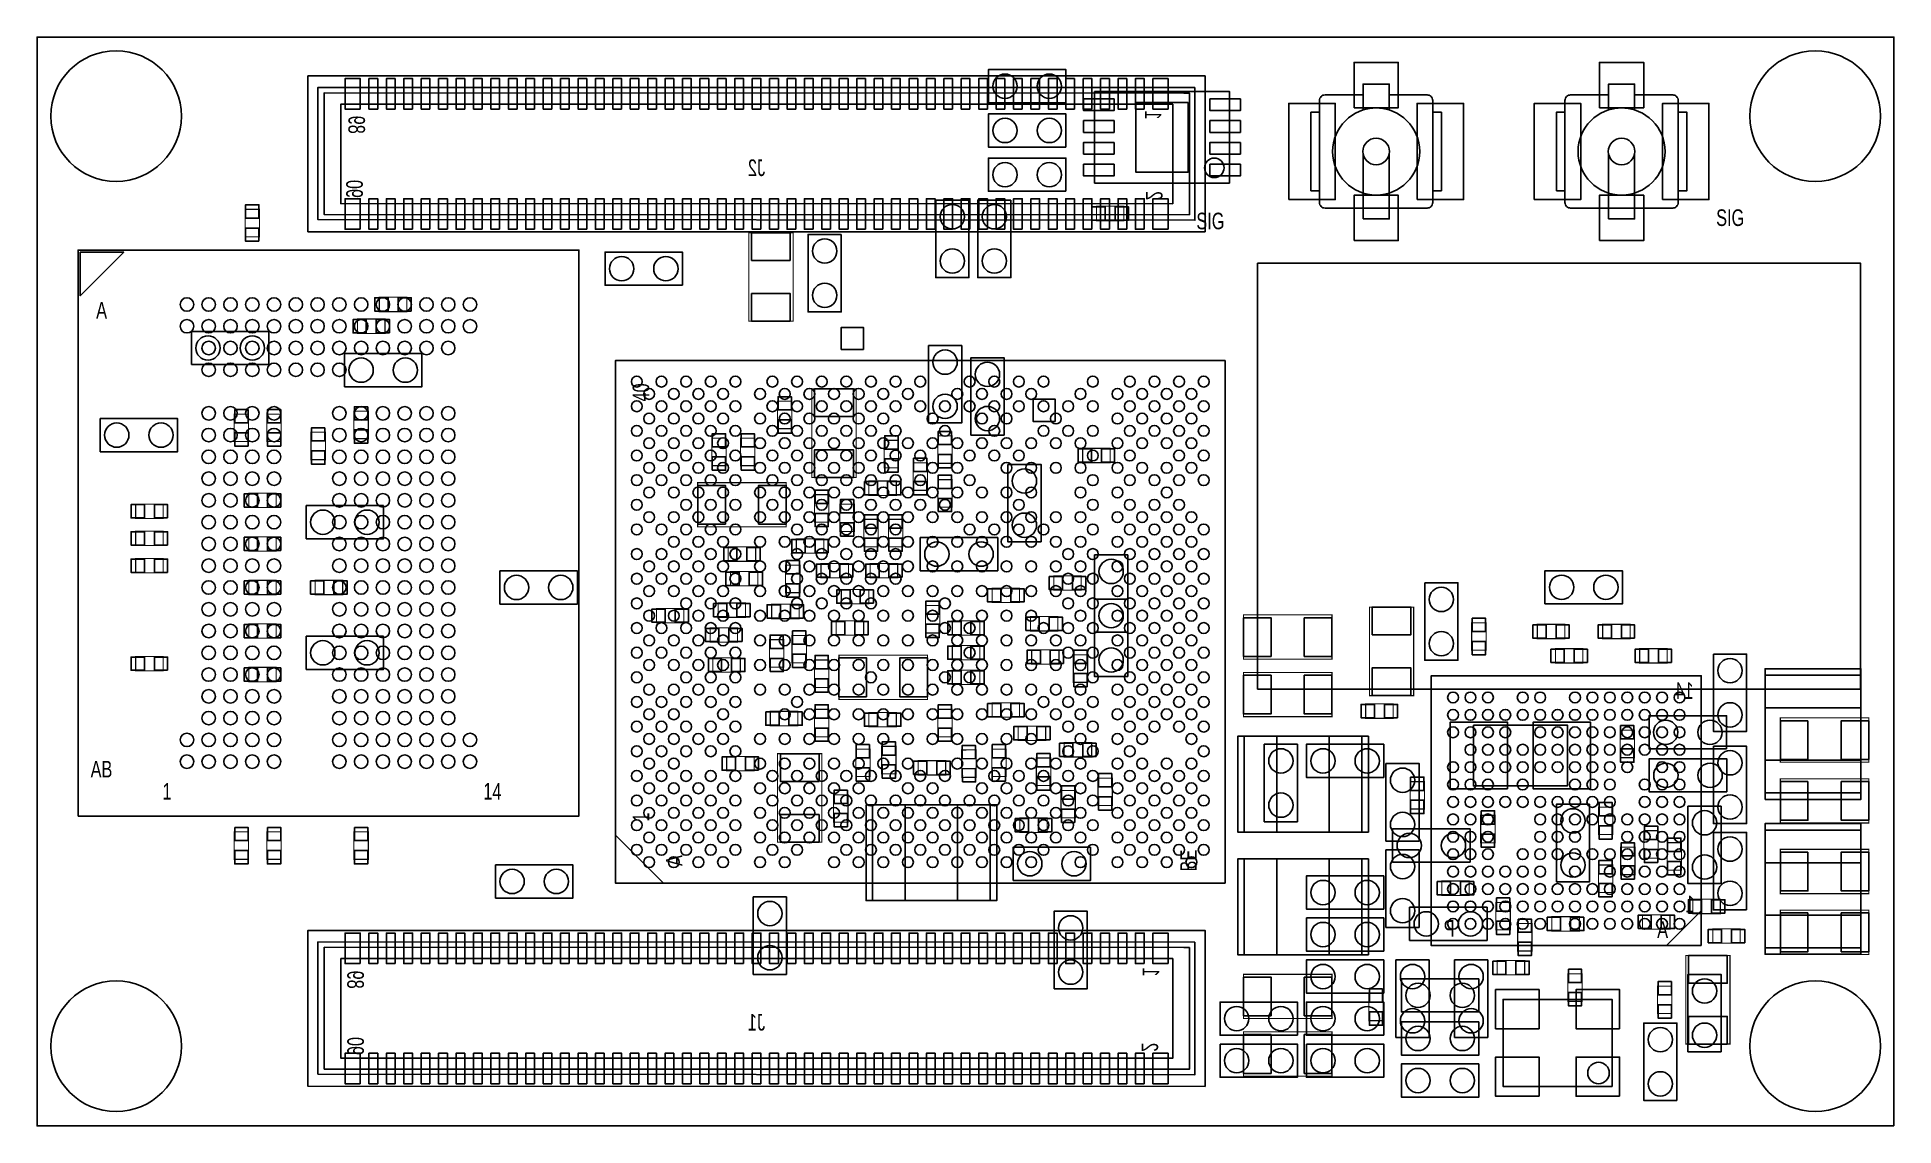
# Model space of a CAD drawing. Extents: x 0 to 42.6, y 0 to 25.
import ezdxf
from ezdxf.enums import TextEntityAlignment as Align

# ---------------------------------------------------------------- set-up
doc = ezdxf.new("R2010")
doc.units = 0
for name, color, linetype in [('BG_OUTLINE', 3, 'CONTINUOUS'), ('PG_ASSEMBLY_BOTTOM', 30, 'CONTINUOUS'), ('PG_ASSEMBLY_TOP', 254, 'CONTINUOUS'), ('PIN_BOTTOM', 211, 'CONTINUOUS'), ('PIN_TOP', 160, 'CONTINUOUS'), ('RD_ASSEMBLY_BOTTOM', 140, 'CONTINUOUS')]:
    doc.layers.add(name, color=color, linetype=linetype)

msp = doc.modelspace()

# ---------------------------------------------------------------- texts
at = {"layer": 'PG_ASSEMBLY_BOTTOM', "text_generation_flag": 2, "width": 0.733333}
for s, p in [('89', (7.146798, 22.7838)), ('1', (25.434798, 23.114)), ('90', (7.095998, 21.3106)), ('2', (25.460198, 21.2598)), ('89', (7.121398, 3.1496)), ('1', (25.383998, 3.429)), ('90', (7.121398, 1.6256)), ('2', (25.358598, 1.7018))]:
    msp.add_text(s, height=0.381, rotation=270, dxfattribs=at).set_placement(p)
for s, p in [('14', (38.033198, 9.8044)), ('1', (38.058598, 4.9022)), ('P', (32.546798, 4.3434)), ('A', (37.448998, 4.318))]:
    msp.add_text(s, height=0.381, dxfattribs=at).set_placement(p)
at = {"layer": 'PG_ASSEMBLY_TOP', "width": 0.733333}
for s, p in [('SIG', (26.618438, 20.590764)), ('SIG', (38.553898, 20.666964)), ('A', (1.355598, 18.542)), ('AB', (1.228598, 8.001)), ('1', (2.879598, 7.493)), ('14', (10.245598, 7.493))]:
    msp.add_text(s, height=0.381, dxfattribs=at).set_placement(p)
for s, p in [('40', (14.055598, 16.637)), ('1', (14.055598, 6.985)), ('A', (14.817598, 5.969)), ('BE', (26.628598, 5.842))]:
    msp.add_text(s, height=0.381, rotation=90, dxfattribs=at).set_placement(p)
at = {"layer": 'RD_ASSEMBLY_BOTTOM', "text_generation_flag": 2, "width": 0.733333}
for s, p in [('J2', (16.519398, 21.81352)), ('J1', (16.519398, 2.18948))]:
    msp.add_text(s, height=0.381, dxfattribs=at).set_placement(p, align=Align.CENTER)

# ---------------------------------------------------------------- linework, layer by layer
at = {"layer": 'BG_OUTLINE'}
msp.add_lwpolyline([(42.6339, 0), (42.6339, 25.004014), (0, 25.004014), (0, 0)], close=True, dxfattribs=at)
at = {"layer": 'PG_ASSEMBLY_BOTTOM'}
for points in [[(26.819606, 20.531582), (6.216142, 20.53336), (6.216142, 24.11222), (26.819606, 24.111458), (26.819606, 20.531582)], [(26.58364, 23.84552), (6.447282, 23.8506), (6.447282, 20.81276), (26.58364, 20.79752), (26.58364, 23.84552)], [(26.45664, 23.71852), (6.592062, 23.72614), (6.592062, 20.92706), (26.45664, 20.92452), (26.45664, 23.71852), (26.32964, 23.71852)], [(26.07564, 23.46452), (6.975602, 23.46452), (6.970522, 21.18106), (26.07564, 21.17852), (26.07564, 23.46452)], [(3.542538, 17.483328), (5.320538, 17.483328), (5.320538, 18.245328), (3.542538, 18.245328), (3.542538, 17.483328)], [(20.467066, 17.920716), (20.467066, 16.142716), (21.229066, 16.142716), (21.229066, 17.920716), (20.467066, 17.920716)], [(8.83666, 17.737328), (7.05866, 17.737328), (7.05866, 16.975328), (8.83666, 16.975328), (8.83666, 17.737328)], [(22.201632, 15.863316), (22.201632, 17.641316), (21.439632, 17.641316), (21.439632, 15.863316), (22.201632, 15.863316)], [(1.4478, 15.483332), (3.2258, 15.483332), (3.2258, 16.245332), (1.4478, 16.245332), (1.4478, 15.483332)], [(22.288754, 15.192248), (22.288754, 13.414248), (23.050754, 13.414248), (23.050754, 15.192248), (22.288754, 15.192248)], [(7.956804, 14.245336), (6.178804, 14.245336), (6.178804, 13.483336), (7.956804, 13.483336), (7.956804, 14.245336)], [(22.056598, 13.512292), (20.278598, 13.512292), (20.278598, 12.750292), (22.056598, 12.750292), (22.056598, 13.512292)], [(24.280622, 13.113258), (24.280622, 11.335258), (25.042622, 11.335258), (25.042622, 13.113258), (24.280622, 13.113258)], [(10.626598, 11.983466), (12.404598, 11.983466), (12.404598, 12.745466), (10.626598, 12.745466), (10.626598, 11.983466)], [(31.860998, 12.4714), (31.860998, 10.6934), (32.622998, 10.6934), (32.622998, 12.4714), (31.860998, 12.4714)], [(34.623248, 11.9888), (36.401248, 11.9888), (36.401248, 12.7508), (34.623248, 12.7508), (34.623248, 11.9888)], [(25.042622, 10.319258), (25.042622, 12.097258), (24.280622, 12.097258), (24.280622, 10.319258), (25.042622, 10.319258)], [(7.956804, 11.245342), (6.178804, 11.245342), (6.178804, 10.483342), (7.956804, 10.483342), (7.956804, 11.245342)], [(38.490398, 10.836148), (38.490398, 9.058148), (39.252398, 9.058148), (39.252398, 10.836148), (38.490398, 10.836148)], [(38.212268, 4.13893), (32.012128, 4.13893), (32.012128, 10.33907), (38.212268, 10.33907), (38.212268, 4.13893)], [(39.676324, 7.64794), (39.676324, 10.34796), (41.876218, 10.34796), (41.876218, 7.64794), (39.676324, 7.64794)], [(30.417008, 6.748526), (27.716988, 6.748526), (27.716988, 8.94842), (30.417008, 8.94842), (30.417008, 6.748526)], [(38.490398, 8.718804), (38.490398, 6.940804), (39.252398, 6.940804), (39.252398, 8.718804), (38.490398, 8.718804)], [(30.971998, 8.318754), (30.971998, 6.540754), (31.733998, 6.540754), (31.733998, 8.318754), (30.971998, 8.318754)], [(19.182588, 7.373874), (21.882608, 7.373874), (21.882608, 5.17398), (19.182588, 5.17398), (19.182588, 7.373874)], [(24.190198, 6.4008), (22.412198, 6.4008), (22.412198, 5.6388), (24.190198, 5.6388), (24.190198, 6.4008)], [(39.252398, 4.959604), (39.252398, 6.737604), (38.490398, 6.737604), (38.490398, 4.959604), (39.252398, 4.959604)], [(41.876472, 6.79196), (41.876472, 4.09194), (39.676578, 4.09194), (39.676578, 6.79196), (41.876472, 6.79196)], [(10.524998, 5.2324), (12.302998, 5.2324), (12.302998, 5.9944), (10.524998, 5.9944), (10.524998, 5.2324)], [(30.417008, 3.929126), (27.716988, 3.929126), (27.716988, 6.12902), (30.417008, 6.12902), (30.417008, 3.929126)], [(31.733998, 4.559554), (31.733998, 6.337554), (30.971998, 6.337554), (30.971998, 4.559554), (31.733998, 4.559554)], [(26.819606, 0.907542), (6.216142, 0.90932), (6.216142, 4.48818), (26.819606, 4.487418), (26.819606, 0.907542)], [(26.58364, 4.22148), (6.447282, 4.22656), (6.447282, 1.18872), (26.58364, 1.17348), (26.58364, 4.22148)], [(26.45664, 4.09448), (6.592062, 4.1021), (6.592062, 1.30302), (26.45664, 1.30048), (26.45664, 4.09448), (26.32964, 4.09448)], [(26.07564, 3.84048), (6.975602, 3.84048), (6.970522, 1.55702), (26.07564, 1.55448), (26.07564, 3.84048)], [(38.668198, 1.7018), (38.668198, 3.4798), (37.906198, 3.4798), (37.906198, 1.7018), (38.668198, 1.7018)], [(33.105598, 3.3782), (31.327598, 3.3782), (31.327598, 2.6162), (33.105598, 2.6162), (33.105598, 3.3782)], [(36.162234, 0.905002), (36.162234, 2.904998), (33.662366, 2.904998), (33.662366, 0.905002), (36.162234, 0.905002)], [(33.105598, 2.3876), (31.327598, 2.3876), (31.327598, 1.6256), (33.105598, 1.6256), (33.105598, 2.3876)], [(37.652198, 0.5842), (37.652198, 2.3622), (36.890198, 2.3622), (36.890198, 0.5842), (37.652198, 0.5842)], [(33.105598, 1.4224), (31.327598, 1.4224), (31.327598, 0.6604), (33.105598, 0.6604), (33.105598, 1.4224)]]:
    msp.add_lwpolyline(points, dxfattribs=at)
at = {"layer": 'PG_ASSEMBLY_BOTTOM', "const_width": 0.0254}
for points in [[(8.487664, 19.029426), (7.857744, 19.029426), (7.857744, 18.699226), (8.487664, 18.699226), (8.487664, 19.029426)], [(7.987538, 18.529554), (7.357618, 18.529554), (7.357618, 18.199354), (7.987538, 18.199354), (7.987538, 18.529554)], [(17.330674, 16.011398), (17.330674, 16.641318), (17.000474, 16.641318), (17.000474, 16.011398), (17.330674, 16.011398)], [(17.789652, 16.924782), (17.789652, 14.892782), (18.805652, 14.892782), (18.805652, 16.924782), (17.789652, 16.924782)], [(4.524502, 16.346424), (4.524502, 15.716504), (4.854702, 15.716504), (4.854702, 16.346424), (4.524502, 16.346424)], [(5.274564, 16.346424), (5.274564, 15.716504), (5.604764, 15.716504), (5.604764, 16.346424), (5.274564, 16.346424)], [(7.27456, 16.412464), (7.27456, 15.782544), (7.60476, 15.782544), (7.60476, 16.412464), (7.27456, 16.412464)], [(6.289294, 15.929864), (6.289294, 15.299944), (6.619494, 15.299944), (6.619494, 15.929864), (6.289294, 15.929864)], [(15.820898, 15.162276), (15.820898, 15.792196), (15.490698, 15.792196), (15.490698, 15.162276), (15.820898, 15.162276)], [(16.481806, 15.162276), (16.481806, 15.792196), (16.151606, 15.792196), (16.151606, 15.162276), (16.481806, 15.162276)], [(20.67941, 15.84579), (20.67941, 15.21587), (21.00961, 15.21587), (21.00961, 15.84579), (20.67941, 15.84579)], [(19.779742, 15.115032), (19.779742, 15.744952), (19.449542, 15.744952), (19.449542, 15.115032), (19.779742, 15.115032)], [(24.007572, 15.230094), (24.637492, 15.230094), (24.637492, 15.560294), (24.007572, 15.560294), (24.007572, 15.230094)], [(20.443698, 14.596364), (20.443698, 15.226284), (20.113498, 15.226284), (20.113498, 14.596364), (20.443698, 14.596364)], [(5.49021, 14.529562), (4.86029, 14.529562), (4.86029, 14.199362), (5.49021, 14.199362), (5.49021, 14.529562)], [(15.168118, 13.75537), (17.200118, 13.75537), (17.200118, 14.77137), (15.168118, 14.77137), (15.168118, 13.75537)], [(17.849596, 14.496288), (17.849596, 13.866368), (18.179796, 13.866368), (18.179796, 14.496288), (17.849596, 14.496288)], [(19.098514, 14.47927), (19.728434, 14.47927), (19.728434, 14.80947), (19.098514, 14.80947), (19.098514, 14.47927)], [(21.00961, 14.211554), (21.00961, 14.841474), (20.67941, 14.841474), (20.67941, 14.211554), (21.00961, 14.211554)], [(2.892806, 14.279372), (2.262886, 14.279372), (2.262886, 13.949172), (2.892806, 13.949172), (2.892806, 14.279372)], [(18.763996, 13.649198), (18.763996, 14.279118), (18.433796, 14.279118), (18.433796, 13.649198), (18.763996, 13.649198)], [(2.892806, 13.656564), (2.262886, 13.656564), (2.262886, 13.326364), (2.892806, 13.326364), (2.892806, 13.656564)], [(18.98142, 13.930376), (18.98142, 13.300456), (19.31162, 13.300456), (19.31162, 13.930376), (18.98142, 13.930376)], [(19.547586, 13.930376), (19.547586, 13.300456), (19.877786, 13.300456), (19.877786, 13.930376), (19.547586, 13.930376)], [(5.49021, 13.529564), (4.86029, 13.529564), (4.86029, 13.199364), (5.49021, 13.199364), (5.49021, 13.529564)], [(16.498824, 13.296392), (15.868904, 13.296392), (15.868904, 12.966192), (16.498824, 12.966192), (16.498824, 13.296392)], [(18.062702, 13.481304), (17.432782, 13.481304), (17.432782, 13.151104), (18.062702, 13.151104), (18.062702, 13.481304)], [(2.892806, 13.029438), (2.262886, 13.029438), (2.262886, 12.699238), (2.892806, 12.699238), (2.892806, 13.029438)], [(17.515586, 12.24661), (17.515586, 12.87653), (17.185386, 12.87653), (17.185386, 12.24661), (17.515586, 12.24661)], [(18.628614, 12.915392), (17.998694, 12.915392), (17.998694, 12.585192), (18.628614, 12.585192), (18.628614, 12.915392)], [(19.760438, 12.915392), (19.130518, 12.915392), (19.130518, 12.585192), (19.760438, 12.585192), (19.760438, 12.915392)], [(5.49021, 12.529566), (4.86029, 12.529566), (4.86029, 12.199366), (5.49021, 12.199366), (5.49021, 12.529566)], [(6.384798, 12.199366), (7.014718, 12.199366), (7.014718, 12.529566), (6.384798, 12.529566), (6.384798, 12.199366)], [(16.549624, 12.730226), (15.919704, 12.730226), (15.919704, 12.400026), (16.549624, 12.400026), (16.549624, 12.730226)], [(23.343616, 12.302236), (23.973536, 12.302236), (23.973536, 12.632436), (23.343616, 12.632436), (23.343616, 12.302236)], [(16.266668, 12.008358), (15.636748, 12.008358), (15.636748, 11.678158), (16.266668, 11.678158), (16.266668, 12.008358)], [(17.496536, 11.979402), (16.866616, 11.979402), (16.866616, 11.649202), (17.496536, 11.649202), (17.496536, 11.979402)], [(19.096482, 12.32027), (18.466562, 12.32027), (18.466562, 11.99007), (19.096482, 11.99007), (19.096482, 12.32027)], [(20.396454, 11.949176), (20.396454, 11.319256), (20.726654, 11.319256), (20.726654, 11.949176), (20.396454, 11.949176)], [(21.928582, 12.019026), (22.558502, 12.019026), (22.558502, 12.349226), (21.928582, 12.349226), (21.928582, 12.019026)], [(5.49021, 11.529568), (4.86029, 11.529568), (4.86029, 11.199368), (5.49021, 11.199368), (5.49021, 11.529568)], [(14.851634, 11.881866), (14.221714, 11.881866), (14.221714, 11.551666), (14.851634, 11.551666), (14.851634, 11.881866)], [(18.34769, 11.268202), (18.97761, 11.268202), (18.97761, 11.598402), (18.34769, 11.598402), (18.34769, 11.268202)], [(21.643594, 11.598402), (21.013674, 11.598402), (21.013674, 11.268202), (21.643594, 11.268202), (21.643594, 11.598402)], [(23.439628, 11.696446), (22.809708, 11.696446), (22.809708, 11.366246), (23.439628, 11.366246), (23.439628, 11.696446)], [(29.731462, 11.7348), (27.699462, 11.7348), (27.699462, 10.7188), (29.731462, 10.7188), (29.731462, 11.7348)], [(30.590998, 11.9126), (30.590998, 9.8806), (31.606998, 9.8806), (31.606998, 11.9126), (30.590998, 11.9126)], [(33.270698, 10.924794), (33.270698, 11.554714), (32.940498, 11.554714), (32.940498, 10.924794), (33.270698, 10.924794)], [(34.447734, 11.1887), (35.077654, 11.1887), (35.077654, 11.5189), (34.447734, 11.5189), (34.447734, 11.1887)], [(36.576762, 11.5189), (35.946842, 11.5189), (35.946842, 11.1887), (36.576762, 11.1887), (36.576762, 11.5189)], [(16.081502, 11.43889), (15.451582, 11.43889), (15.451582, 11.10869), (16.081502, 11.10869), (16.081502, 11.43889)], [(17.145762, 10.536174), (17.145762, 11.166094), (16.815562, 11.166094), (16.815562, 10.536174), (17.145762, 10.536174)], [(17.66443, 10.631678), (17.66443, 11.261598), (17.33423, 11.261598), (17.33423, 10.631678), (17.66443, 10.631678)], [(2.892806, 10.779506), (2.262886, 10.779506), (2.262886, 10.449306), (2.892806, 10.449306), (2.892806, 10.779506)], [(15.517622, 10.41908), (16.147542, 10.41908), (16.147542, 10.74928), (15.517622, 10.74928), (15.517622, 10.41908)], [(18.179796, 10.068306), (18.179796, 10.698226), (17.849596, 10.698226), (17.849596, 10.068306), (18.179796, 10.068306)], [(18.411698, 9.793224), (20.443698, 9.793224), (20.443698, 10.809224), (18.411698, 10.809224), (18.411698, 9.793224)], [(21.643594, 11.032236), (21.013674, 11.032236), (21.013674, 10.702036), (21.643594, 10.702036), (21.643594, 11.032236)], [(23.465028, 10.934446), (22.835108, 10.934446), (22.835108, 10.604246), (23.465028, 10.604246), (23.465028, 10.934446)], [(23.792434, 10.817352), (23.792434, 10.187432), (24.122634, 10.187432), (24.122634, 10.817352), (23.792434, 10.817352)], [(34.864294, 10.6299), (35.494214, 10.6299), (35.494214, 10.9601), (34.864294, 10.9601), (34.864294, 10.6299)], [(37.427154, 10.9601), (36.797234, 10.9601), (36.797234, 10.6299), (37.427154, 10.6299), (37.427154, 10.9601)], [(5.49021, 10.52957), (4.86029, 10.52957), (4.86029, 10.19937), (5.49021, 10.19937), (5.49021, 10.52957)], [(21.643594, 10.466324), (21.013674, 10.466324), (21.013674, 10.136124), (21.643594, 10.136124), (21.643594, 10.466324)], [(29.731462, 10.414), (27.699462, 10.414), (27.699462, 9.398), (29.731462, 9.398), (29.731462, 10.414)], [(16.834612, 9.189212), (17.464532, 9.189212), (17.464532, 9.519412), (16.834612, 9.519412), (16.834612, 9.189212)], [(18.179796, 8.936228), (18.179796, 9.566148), (17.849596, 9.566148), (17.849596, 8.936228), (18.179796, 8.936228)], [(19.098514, 9.163812), (19.728434, 9.163812), (19.728434, 9.494012), (19.098514, 9.494012), (19.098514, 9.163812)], [(21.00961, 8.936228), (21.00961, 9.566148), (20.67941, 9.566148), (20.67941, 8.936228), (21.00961, 8.936228)], [(21.928582, 9.385046), (22.558502, 9.385046), (22.558502, 9.715246), (21.928582, 9.715246), (21.928582, 9.385046)], [(31.134558, 9.6901), (30.504638, 9.6901), (30.504638, 9.3599), (31.134558, 9.3599), (31.134558, 9.6901)], [(23.158704, 9.181846), (22.528784, 9.181846), (22.528784, 8.851646), (23.158704, 8.851646), (23.158704, 9.181846)], [(18.017998, 6.5151), (18.017998, 8.5471), (17.001998, 8.5471), (17.001998, 6.5151), (18.017998, 6.5151)], [(18.796508, 8.65124), (18.796508, 8.02132), (19.126708, 8.02132), (19.126708, 8.65124), (18.796508, 8.65124)], [(19.721576, 8.08736), (19.721576, 8.71728), (19.391376, 8.71728), (19.391376, 8.08736), (19.721576, 8.08736)], [(21.561552, 8.004556), (21.558504, 8.634476), (21.228304, 8.632952), (21.231352, 8.003032), (21.561552, 8.004556)], [(21.9202, 8.65124), (21.9202, 8.02132), (22.2504, 8.02132), (22.2504, 8.65124), (21.9202, 8.65124)], [(24.212804, 8.8011), (23.582884, 8.8011), (23.582884, 8.4709), (24.212804, 8.4709), (24.212804, 8.8011)], [(16.462502, 8.485378), (15.832582, 8.485378), (15.832582, 8.155178), (16.462502, 8.155178), (16.462502, 8.485378)], [(20.230592, 8.057134), (20.860512, 8.057134), (20.860512, 8.387334), (20.230592, 8.387334), (20.230592, 8.057134)], [(22.943566, 8.447786), (22.943566, 7.817866), (23.273766, 7.817866), (23.273766, 8.447786), (22.943566, 8.447786)], [(23.509478, 7.704328), (23.509478, 7.074408), (23.839678, 7.074408), (23.839678, 7.704328), (23.509478, 7.704328)], [(24.3586, 7.987284), (24.3586, 7.357364), (24.6888, 7.357364), (24.6888, 7.987284), (24.3586, 7.987284)], [(18.288508, 7.602728), (18.288508, 6.972808), (18.618708, 6.972808), (18.618708, 7.602728), (18.288508, 7.602728)], [(22.563582, 6.740144), (23.193502, 6.740144), (23.193502, 7.070344), (22.563582, 7.070344), (22.563582, 6.740144)], [(29.731462, 3.4798), (27.699462, 3.4798), (27.699462, 2.4638), (29.731462, 2.4638), (29.731462, 3.4798)], [(33.527238, 3.4671), (34.157158, 3.4671), (34.157158, 3.7973), (33.527238, 3.7973), (33.527238, 3.4671)], [(30.578298, 3.045206), (30.578298, 2.415286), (30.908498, 2.415286), (30.908498, 3.045206), (30.578298, 3.045206)], [(37.207698, 3.21056), (37.207698, 2.58064), (37.537898, 2.58064), (37.537898, 3.21056), (37.207698, 3.21056)], [(29.731462, 2.159), (27.699462, 2.159), (27.699462, 1.143), (29.731462, 1.143), (29.731462, 2.159)]]:
    msp.add_lwpolyline(points, dxfattribs=at)
at = {"layer": 'PG_ASSEMBLY_BOTTOM'}
msp.add_lwpolyline([(38.212268, 4.13893), (38.212268, 4.93903), (37.412168, 4.13893)], close=True, dxfattribs=at)
msp.add_lwpolyline([(36.099496, 1.214882, 1), (35.605104, 1.215118, 1)], format="xyb", close=True, dxfattribs=at)
at = {"layer": 'PG_ASSEMBLY_TOP'}
for points in [[(23.622, 23.495), (21.844, 23.495), (21.844, 24.257), (23.622, 24.257), (23.622, 23.495)], [(27.379676, 21.651468), (27.379676, 23.75154), (24.27986, 23.75154), (24.27986, 21.651468), (27.379676, 21.651468)], [(29.572966, 23.677372), (30.445964, 23.677372)], [(35.209226, 23.677372), (36.082224, 23.677372)], [(23.622, 22.479), (21.844, 22.479), (21.844, 23.241), (23.622, 23.241), (23.622, 22.479)], [(23.622, 21.463), (21.844, 21.463), (21.844, 22.225), (23.622, 22.225), (23.622, 21.463)], [(30.445964, 21.077428), (30.445964, 22.323298)], [(31.045912, 21.077428), (31.045912, 22.323298)], [(36.082224, 21.077428), (36.082224, 22.323298)], [(36.682172, 21.077428), (36.682172, 22.323298)], [(21.396198, 21.2598), (21.396198, 19.4818), (20.634198, 19.4818), (20.634198, 21.2598), (21.396198, 21.2598)], [(22.361398, 21.2598), (22.361398, 19.4818), (21.599398, 19.4818), (21.599398, 21.2598), (22.361398, 21.2598)], [(18.4658, 20.4724), (18.4658, 18.6944), (17.7038, 18.6944), (17.7038, 20.4724), (18.4658, 20.4724)], [(0.939546, 7.114286), (12.43965, 7.114286), (12.43965, 20.114514), (0.939546, 20.114514), (0.939546, 7.114286)], [(14.817598, 19.304), (13.039598, 19.304), (13.039598, 20.066), (14.817598, 20.066), (14.817598, 19.304)], [(27.278584, 5.574792), (27.278584, 17.574768), (13.278612, 17.574768), (13.278612, 5.574792), (27.278584, 5.574792)], [(38.791896, 8.658098), (37.013896, 8.658098), (37.013896, 9.420098), (38.791896, 9.420098), (38.791896, 8.658098)], [(32.978598, 9.204198), (35.137598, 9.204198), (35.137598, 7.807198), (32.978598, 7.807198), (32.978598, 9.204198)], [(28.939998, 8.763), (28.939998, 6.985), (28.177998, 6.985), (28.177998, 8.763), (28.939998, 8.763)], [(30.921198, 8.001), (29.143198, 8.001), (29.143198, 8.763), (30.921198, 8.763), (30.921198, 8.001)], [(38.795198, 7.6708), (37.017198, 7.6708), (37.017198, 8.4328), (38.795198, 8.4328), (38.795198, 7.6708)], [(35.645598, 7.38632), (35.645598, 5.60832), (34.883598, 5.60832), (34.883598, 7.38632), (35.645598, 7.38632)], [(38.668198, 7.3406), (38.668198, 5.5626), (37.906198, 5.5626), (37.906198, 7.3406), (38.668198, 7.3406)], [(31.124398, 6.820154), (32.902398, 6.820154), (32.902398, 6.058154), (31.124398, 6.058154), (31.124398, 6.820154)], [(30.921198, 4.9784), (29.143198, 4.9784), (29.143198, 5.7404), (30.921198, 5.7404), (30.921198, 4.9784)], [(16.443198, 3.4798), (16.443198, 5.2578), (17.205198, 5.2578), (17.205198, 3.4798), (16.443198, 3.4798)], [(23.351998, 3.1496), (23.351998, 4.9276), (24.113998, 4.9276), (24.113998, 3.1496), (23.351998, 3.1496)], [(29.143198, 4.7752), (30.921198, 4.7752), (30.921198, 4.0132), (29.143198, 4.0132), (29.143198, 4.7752)], [(31.515304, 5.020056), (33.293304, 5.020056), (33.293304, 4.258056), (31.515304, 4.258056), (31.515304, 5.020056)], [(30.921198, 3.048), (29.143198, 3.048), (29.143198, 3.81), (30.921198, 3.81), (30.921198, 3.048)], [(31.200598, 2.032), (31.200598, 3.81), (31.962598, 3.81), (31.962598, 2.032), (31.200598, 2.032)], [(32.546798, 2.032), (32.546798, 3.81), (33.308798, 3.81), (33.308798, 2.032), (32.546798, 2.032)], [(28.939998, 2.0828), (27.161998, 2.0828), (27.161998, 2.8448), (28.939998, 2.8448), (28.939998, 2.0828)], [(30.921198, 2.0828), (29.143198, 2.0828), (29.143198, 2.8448), (30.921198, 2.8448), (30.921198, 2.0828)], [(27.161998, 1.8796), (28.939998, 1.8796), (28.939998, 1.1176), (27.161998, 1.1176), (27.161998, 1.8796)], [(29.143198, 1.8796), (30.921198, 1.8796), (30.921198, 1.1176), (29.143198, 1.1176), (29.143198, 1.8796)]]:
    msp.add_lwpolyline(points, dxfattribs=at)
for points in [[(31.045912, 23.33117), (31.045912, 23.9268), (30.445964, 23.9268), (30.445964, 23.33117, -0.076601), (30.745938, 23.377398, -0.076974)], [(36.682172, 23.33117), (36.682172, 23.9268), (36.082224, 23.9268), (36.082224, 23.33117, -0.076601), (36.382198, 23.377398, -0.076974)], [(27.253692, 22.00148, 1), (26.805844, 22.001528, 1)]]:
    msp.add_lwpolyline(points, format="xyb", close=True, dxfattribs=at)
for points in [[(31.045912, 23.677372), (31.91891, 23.677372, -0.414214), (32.04591, 23.550372), (32.04591, 21.204428, -0.414214), (31.91891, 21.077428), (29.572966, 21.077428, -0.414214), (29.445966, 21.204428), (29.445966, 23.550372, -0.414214), (29.572966, 23.677372)], [(36.682172, 23.677372), (37.55517, 23.677372, -0.414214), (37.68217, 23.550372), (37.68217, 21.204428, -0.414214), (37.55517, 21.077428), (35.209226, 21.077428, -0.414214), (35.082226, 21.204428), (35.082226, 23.550372, -0.414214), (35.209226, 23.677372)], [(31.745936, 22.3774, 1), (29.74594, 22.3774, 1), (31.745936, 22.3774)], [(37.382196, 22.3774, 1), (35.3822, 22.3774, 1), (37.382196, 22.3774)], [(31.050738, 22.3774, 1), (30.441138, 22.3774, 1), (31.050738, 22.3774)], [(36.686998, 22.3774, 1), (36.077398, 22.3774, 1), (36.686998, 22.3774)]]:
    msp.add_lwpolyline(points, format="xyb", dxfattribs=at)
for points in [[(29.247338, 21.4757), (29.247338, 23.2791), (29.445966, 23.2791), (29.445966, 21.4757)], [(32.04591, 21.4757), (32.04591, 23.2791), (32.244538, 23.2791), (32.244538, 21.4757)], [(34.883598, 21.4757), (34.883598, 23.2791), (35.082226, 23.2791), (35.082226, 21.4757)], [(37.68217, 21.4757), (37.68217, 23.2791), (37.880798, 23.2791), (37.880798, 21.4757)], [(30.445964, 20.828), (30.445964, 21.077428), (31.045912, 21.077428), (31.045912, 20.828)], [(36.082224, 20.828), (36.082224, 21.077428), (36.682172, 21.077428), (36.682172, 20.828)], [(0.989584, 20.064476), (0.989584, 19.064478), (1.989582, 20.064476)], [(28.025598, 19.812), (28.025598, 10.033), (41.868598, 10.033), (41.868598, 19.812)], [(13.278612, 5.574792), (14.378686, 5.574792), (13.278612, 6.674866)]]:
    msp.add_lwpolyline(points, close=True, dxfattribs=at)
at = {"layer": 'PG_ASSEMBLY_TOP', "const_width": 0.0254}
for points in [[(4.774438, 20.41906), (4.774438, 21.04898), (5.104638, 21.04898), (5.104638, 20.41906), (4.774438, 20.41906)], [(24.32304, 21.1201), (24.95296, 21.1201), (24.95296, 20.7899), (24.32304, 20.7899), (24.32304, 21.1201)], [(17.357598, 20.5105), (17.357598, 18.4785), (16.341598, 18.4785), (16.341598, 20.5105), (17.357598, 20.5105)], [(40.027098, 9.369298), (42.059098, 9.369298), (42.059098, 8.353298), (40.027098, 8.353298), (40.027098, 9.369298)], [(36.677346, 9.087104), (36.677346, 8.457184), (36.347146, 8.457184), (36.347146, 9.087104), (36.677346, 9.087104)], [(31.856172, 7.906004), (31.856172, 7.276084), (31.525972, 7.276084), (31.525972, 7.906004), (31.856172, 7.906004)], [(40.027098, 7.972298), (42.059098, 7.972298), (42.059098, 6.956298), (40.027098, 6.956298), (40.027098, 7.972298)], [(35.851846, 6.689344), (35.851846, 7.319264), (36.182046, 7.319264), (36.182046, 6.689344), (35.851846, 6.689344)], [(33.4772, 7.131304), (33.4772, 6.501384), (33.147, 6.501384), (33.147, 7.131304), (33.4772, 7.131304)], [(4.854702, 6.75132), (4.854702, 6.1214), (4.524502, 6.1214), (4.524502, 6.75132), (4.854702, 6.75132)], [(5.604764, 6.75132), (5.604764, 6.1214), (5.274564, 6.1214), (5.274564, 6.75132), (5.604764, 6.75132)], [(7.60476, 6.75132), (7.60476, 6.1214), (7.27456, 6.1214), (7.27456, 6.75132), (7.60476, 6.75132)], [(36.359592, 5.768594), (36.359592, 6.398514), (36.689792, 6.398514), (36.689792, 5.768594), (36.359592, 5.768594)], [(36.892992, 6.149594), (36.892992, 6.779514), (37.223192, 6.779514), (37.223192, 6.149594), (36.892992, 6.149594)], [(37.426392, 5.873496), (37.426392, 6.503416), (37.756592, 6.503416), (37.756592, 5.873496), (37.426392, 5.873496)], [(35.849306, 5.362194), (35.849306, 5.992114), (36.179506, 5.992114), (36.179506, 5.362194), (35.849306, 5.362194)], [(40.027098, 6.35), (42.059098, 6.35), (42.059098, 5.334), (40.027098, 5.334), (40.027098, 6.35)], [(32.88411, 5.292852), (32.25419, 5.292852), (32.25419, 5.623052), (32.88411, 5.623052), (32.88411, 5.292852)], [(33.82645, 5.131308), (33.82645, 4.501388), (33.49625, 4.501388), (33.49625, 5.131308), (33.82645, 5.131308)], [(38.019736, 5.204206), (38.649656, 5.204206), (38.649656, 4.874006), (38.019736, 4.874006), (38.019736, 5.204206)], [(35.410902, 4.473956), (34.780982, 4.473956), (34.780982, 4.804156), (35.410902, 4.804156), (35.410902, 4.473956)], [(36.86429, 4.848606), (37.49421, 4.848606), (37.49421, 4.518406), (36.86429, 4.518406), (36.86429, 4.848606)], [(40.027098, 4.953), (42.059098, 4.953), (42.059098, 3.937), (40.027098, 3.937), (40.027098, 4.953)], [(34.324798, 4.645406), (34.324798, 4.015486), (33.994598, 4.015486), (33.994598, 4.645406), (34.324798, 4.645406)], [(38.476936, 4.524756), (39.106856, 4.524756), (39.106856, 4.194556), (38.476936, 4.194556), (38.476936, 4.524756)], [(37.855398, 1.8796), (37.855398, 3.9116), (38.871398, 3.9116), (38.871398, 1.8796), (37.855398, 1.8796)], [(35.477196, 3.49123), (35.477196, 2.86131), (35.146996, 2.86131), (35.146996, 3.49123), (35.477196, 3.49123)]]:
    msp.add_lwpolyline(points, dxfattribs=at)
at = {"layer": 'PIN_BOTTOM'}
for points in [[(7.41934, 23.35022), (7.41934, 24.050244), (7.069328, 24.050244), (7.069328, 23.35022)], [(7.81939, 23.35022), (7.81939, 24.050244), (7.619492, 24.050244), (7.619492, 23.35022)], [(8.21944, 23.35022), (8.21944, 24.050244), (8.019542, 24.050244), (8.019542, 23.35022)], [(8.61949, 23.35022), (8.61949, 24.050244), (8.419592, 24.050244), (8.419592, 23.35022)], [(9.01954, 23.35022), (9.01954, 24.050244), (8.819642, 24.050244), (8.819642, 23.35022)], [(9.41959, 23.35022), (9.41959, 24.050244), (9.219692, 24.050244), (9.219692, 23.35022)], [(9.81964, 23.35022), (9.81964, 24.050244), (9.619742, 24.050244), (9.619742, 23.35022)], [(10.21969, 23.35022), (10.21969, 24.050244), (10.019792, 24.050244), (10.019792, 23.35022)], [(10.61974, 23.35022), (10.61974, 24.050244), (10.419842, 24.050244), (10.419842, 23.35022)], [(11.01979, 23.35022), (11.01979, 24.050244), (10.819892, 24.050244), (10.819892, 23.35022)], [(11.41984, 23.35022), (11.41984, 24.050244), (11.219942, 24.050244), (11.219942, 23.35022)], [(11.819636, 23.35022), (11.819636, 24.050244), (11.619738, 24.050244), (11.619738, 23.35022)], [(12.219686, 23.35022), (12.219686, 24.050244), (12.019788, 24.050244), (12.019788, 23.35022)], [(12.619736, 23.35022), (12.619736, 24.050244), (12.419838, 24.050244), (12.419838, 23.35022)], [(13.019786, 23.35022), (13.019786, 24.050244), (12.819888, 24.050244), (12.819888, 23.35022)], [(13.419836, 23.35022), (13.419836, 24.050244), (13.219938, 24.050244), (13.219938, 23.35022)], [(13.819632, 23.35022), (13.819632, 24.050244), (13.619734, 24.050244), (13.619734, 23.35022)], [(14.219682, 23.35022), (14.219682, 24.050244), (14.019784, 24.050244), (14.019784, 23.35022)], [(14.619732, 23.35022), (14.619732, 24.050244), (14.419834, 24.050244), (14.419834, 23.35022)], [(15.019782, 23.35022), (15.019782, 24.050244), (14.819884, 24.050244), (14.819884, 23.35022)], [(15.419832, 23.35022), (15.419832, 24.050244), (15.219934, 24.050244), (15.219934, 23.35022)], [(15.819628, 23.35022), (15.819628, 24.050244), (15.61973, 24.050244), (15.61973, 23.35022)], [(16.219678, 23.35022), (16.219678, 24.050244), (16.01978, 24.050244), (16.01978, 23.35022)], [(16.619728, 23.35022), (16.619728, 24.050244), (16.41983, 24.050244), (16.41983, 23.35022)], [(17.019778, 23.35022), (17.019778, 24.050244), (16.81988, 24.050244), (16.81988, 23.35022)], [(17.419828, 23.35022), (17.419828, 24.050244), (17.21993, 24.050244), (17.21993, 23.35022)], [(17.819624, 23.35022), (17.819624, 24.050244), (17.619726, 24.050244), (17.619726, 23.35022)], [(18.219674, 23.35022), (18.219674, 24.050244), (18.019776, 24.050244), (18.019776, 23.35022)], [(18.619724, 23.35022), (18.619724, 24.050244), (18.419826, 24.050244), (18.419826, 23.35022)], [(19.019774, 23.35022), (19.019774, 24.050244), (18.819876, 24.050244), (18.819876, 23.35022)], [(19.419824, 23.35022), (19.419824, 24.050244), (19.219926, 24.050244), (19.219926, 23.35022)], [(19.81962, 23.35022), (19.81962, 24.050244), (19.619722, 24.050244), (19.619722, 23.35022)], [(20.21967, 23.35022), (20.21967, 24.050244), (20.019772, 24.050244), (20.019772, 23.35022)], [(20.61972, 23.35022), (20.61972, 24.050244), (20.419822, 24.050244), (20.419822, 23.35022)], [(21.01977, 23.35022), (21.01977, 24.050244), (20.819872, 24.050244), (20.819872, 23.35022)], [(21.41982, 23.35022), (21.41982, 24.050244), (21.219922, 24.050244), (21.219922, 23.35022)], [(21.819616, 23.35022), (21.819616, 24.050244), (21.619718, 24.050244), (21.619718, 23.35022)], [(22.219666, 23.35022), (22.219666, 24.050244), (22.019768, 24.050244), (22.019768, 23.35022)], [(22.619716, 23.35022), (22.619716, 24.050244), (22.419818, 24.050244), (22.419818, 23.35022)], [(23.019766, 23.35022), (23.019766, 24.050244), (22.819868, 24.050244), (22.819868, 23.35022)], [(23.419816, 23.35022), (23.419816, 24.050244), (23.219918, 24.050244), (23.219918, 23.35022)], [(23.819612, 23.35022), (23.819612, 24.050244), (23.619714, 24.050244), (23.619714, 23.35022)], [(24.219662, 23.35022), (24.219662, 24.050244), (24.019764, 24.050244), (24.019764, 23.35022)], [(24.619712, 23.35022), (24.619712, 24.050244), (24.419814, 24.050244), (24.419814, 23.35022)], [(25.019762, 23.35022), (25.019762, 24.050244), (24.819864, 24.050244), (24.819864, 23.35022)], [(25.419812, 23.35022), (25.419812, 24.050244), (25.219914, 24.050244), (25.219914, 23.35022)], [(25.969722, 23.35022), (25.969722, 24.050244), (25.61971, 24.050244), (25.61971, 23.35022)], [(7.41934, 20.592796), (7.41934, 21.29282), (7.069328, 21.29282), (7.069328, 20.592796)], [(7.81939, 20.592796), (7.81939, 21.29282), (7.619492, 21.29282), (7.619492, 20.592796)], [(8.21944, 20.592796), (8.21944, 21.29282), (8.019542, 21.29282), (8.019542, 20.592796)], [(8.61949, 20.592796), (8.61949, 21.29282), (8.419592, 21.29282), (8.419592, 20.592796)], [(9.01954, 20.592796), (9.01954, 21.29282), (8.819642, 21.29282), (8.819642, 20.592796)], [(9.41959, 20.592796), (9.41959, 21.29282), (9.219692, 21.29282), (9.219692, 20.592796)], [(9.81964, 20.592796), (9.81964, 21.29282), (9.619742, 21.29282), (9.619742, 20.592796)], [(10.21969, 20.592796), (10.21969, 21.29282), (10.019792, 21.29282), (10.019792, 20.592796)], [(10.61974, 20.592796), (10.61974, 21.29282), (10.419842, 21.29282), (10.419842, 20.592796)], [(11.01979, 20.592796), (11.01979, 21.29282), (10.819892, 21.29282), (10.819892, 20.592796)], [(11.41984, 20.592796), (11.41984, 21.29282), (11.219942, 21.29282), (11.219942, 20.592796)], [(11.819636, 20.592796), (11.819636, 21.29282), (11.619738, 21.29282), (11.619738, 20.592796)], [(12.219686, 20.592796), (12.219686, 21.29282), (12.019788, 21.29282), (12.019788, 20.592796)], [(12.619736, 20.592796), (12.619736, 21.29282), (12.419838, 21.29282), (12.419838, 20.592796)], [(13.019786, 20.592796), (13.019786, 21.29282), (12.819888, 21.29282), (12.819888, 20.592796)], [(13.419836, 20.592796), (13.419836, 21.29282), (13.219938, 21.29282), (13.219938, 20.592796)], [(13.819632, 20.592796), (13.819632, 21.29282), (13.619734, 21.29282), (13.619734, 20.592796)], [(14.219682, 20.592796), (14.219682, 21.29282), (14.019784, 21.29282), (14.019784, 20.592796)], [(14.619732, 20.592796), (14.619732, 21.29282), (14.419834, 21.29282), (14.419834, 20.592796)], [(15.019782, 20.592796), (15.019782, 21.29282), (14.819884, 21.29282), (14.819884, 20.592796)], [(15.419832, 20.592796), (15.419832, 21.29282), (15.219934, 21.29282), (15.219934, 20.592796)], [(15.819628, 20.592796), (15.819628, 21.29282), (15.61973, 21.29282), (15.61973, 20.592796)], [(16.219678, 20.592796), (16.219678, 21.29282), (16.01978, 21.29282), (16.01978, 20.592796)], [(16.619728, 20.592796), (16.619728, 21.29282), (16.41983, 21.29282), (16.41983, 20.592796)], [(17.019778, 20.592796), (17.019778, 21.29282), (16.81988, 21.29282), (16.81988, 20.592796)], [(17.419828, 20.592796), (17.419828, 21.29282), (17.21993, 21.29282), (17.21993, 20.592796)], [(17.819624, 20.592796), (17.819624, 21.29282), (17.619726, 21.29282), (17.619726, 20.592796)], [(18.219674, 20.592796), (18.219674, 21.29282), (18.019776, 21.29282), (18.019776, 20.592796)], [(18.619724, 20.592796), (18.619724, 21.29282), (18.419826, 21.29282), (18.419826, 20.592796)], [(19.019774, 20.592796), (19.019774, 21.29282), (18.819876, 21.29282), (18.819876, 20.592796)], [(19.419824, 20.592796), (19.419824, 21.29282), (19.219926, 21.29282), (19.219926, 20.592796)], [(19.81962, 20.592796), (19.81962, 21.29282), (19.619722, 21.29282), (19.619722, 20.592796)], [(20.21967, 20.592796), (20.21967, 21.29282), (20.019772, 21.29282), (20.019772, 20.592796)], [(20.61972, 20.592796), (20.61972, 21.29282), (20.419822, 21.29282), (20.419822, 20.592796)], [(21.01977, 20.592796), (21.01977, 21.29282), (20.819872, 21.29282), (20.819872, 20.592796)], [(21.41982, 20.592796), (21.41982, 21.29282), (21.219922, 21.29282), (21.219922, 20.592796)], [(21.819616, 20.592796), (21.819616, 21.29282), (21.619718, 21.29282), (21.619718, 20.592796)], [(22.219666, 20.592796), (22.219666, 21.29282), (22.019768, 21.29282), (22.019768, 20.592796)], [(22.619716, 20.592796), (22.619716, 21.29282), (22.419818, 21.29282), (22.419818, 20.592796)], [(23.019766, 20.592796), (23.019766, 21.29282), (22.819868, 21.29282), (22.819868, 20.592796)], [(23.419816, 20.592796), (23.419816, 21.29282), (23.219918, 21.29282), (23.219918, 20.592796)], [(23.819612, 20.592796), (23.819612, 21.29282), (23.619714, 21.29282), (23.619714, 20.592796)], [(24.219662, 20.592796), (24.219662, 21.29282), (24.019764, 21.29282), (24.019764, 20.592796)], [(24.619712, 20.592796), (24.619712, 21.29282), (24.419814, 21.29282), (24.419814, 20.592796)], [(25.019762, 20.592796), (25.019762, 21.29282), (24.819864, 21.29282), (24.819864, 20.592796)], [(25.419812, 20.592796), (25.419812, 21.29282), (25.219914, 21.29282), (25.219914, 20.592796)], [(25.969722, 20.592796), (25.969722, 21.29282), (25.61971, 21.29282), (25.61971, 20.592796)], [(8.05815, 18.711926), (8.05815, 19.016726), (7.75335, 19.016726), (7.75335, 18.711926)], [(8.592058, 18.711926), (8.592058, 19.016726), (8.287258, 19.016726), (8.287258, 18.711926)], [(7.558024, 18.212054), (7.558024, 18.516854), (7.253224, 18.516854), (7.253224, 18.212054)], [(8.091932, 18.212054), (8.091932, 18.516854), (7.787132, 18.516854), (7.787132, 18.212054)], [(17.013174, 16.440912), (17.317974, 16.440912), (17.317974, 16.745712), (17.013174, 16.745712)], [(17.853152, 16.289782), (18.742152, 16.289782), (18.742152, 16.924782), (17.853152, 16.924782)], [(23.377398, 16.1798), (23.377398, 16.6878), (22.869398, 16.6878), (22.869398, 16.1798)], [(4.842002, 16.450818), (4.537202, 16.450818), (4.537202, 16.146018), (4.842002, 16.146018)], [(5.592064, 16.450818), (5.287264, 16.450818), (5.287264, 16.146018), (5.592064, 16.146018)], [(7.59206, 16.516858), (7.28726, 16.516858), (7.28726, 16.212058), (7.59206, 16.212058)], [(17.013174, 15.907004), (17.317974, 15.907004), (17.317974, 16.211804), (17.013174, 16.211804)], [(4.842002, 15.91691), (4.537202, 15.91691), (4.537202, 15.61211), (4.842002, 15.61211)], [(5.592064, 15.91691), (5.287264, 15.91691), (5.287264, 15.61211), (5.592064, 15.61211)], [(6.606794, 16.034258), (6.301994, 16.034258), (6.301994, 15.729458), (6.606794, 15.729458)], [(7.59206, 15.98295), (7.28726, 15.98295), (7.28726, 15.67815), (7.59206, 15.67815)], [(15.503398, 15.59179), (15.808198, 15.59179), (15.808198, 15.89659), (15.503398, 15.89659)], [(16.164306, 15.59179), (16.469106, 15.59179), (16.469106, 15.89659), (16.164306, 15.89659)], [(19.462242, 15.544546), (19.767042, 15.544546), (19.767042, 15.849346), (19.462242, 15.849346)], [(20.99691, 15.950184), (20.69211, 15.950184), (20.69211, 15.645384), (20.99691, 15.645384)], [(6.606794, 15.50035), (6.301994, 15.50035), (6.301994, 15.19555), (6.606794, 15.19555)], [(15.503398, 15.057882), (15.808198, 15.057882), (15.808198, 15.362682), (15.503398, 15.362682)], [(16.164306, 15.057882), (16.469106, 15.057882), (16.469106, 15.362682), (16.164306, 15.362682)], [(17.853152, 14.892782), (18.742152, 14.892782), (18.742152, 15.527782), (17.853152, 15.527782)], [(20.99691, 15.416276), (20.69211, 15.416276), (20.69211, 15.111476), (20.99691, 15.111476)], [(23.903178, 15.547594), (23.903178, 15.242794), (24.207978, 15.242794), (24.207978, 15.547594)], [(24.437086, 15.547594), (24.437086, 15.242794), (24.741886, 15.242794), (24.741886, 15.547594)], [(19.462242, 15.010638), (19.767042, 15.010638), (19.767042, 15.315438), (19.462242, 15.315438)], [(20.126198, 15.025878), (20.430998, 15.025878), (20.430998, 15.330678), (20.126198, 15.330678)], [(20.69211, 14.641068), (20.99691, 14.641068), (20.99691, 14.945868), (20.69211, 14.945868)], [(5.060696, 14.212062), (5.060696, 14.516862), (4.755896, 14.516862), (4.755896, 14.212062)], [(5.594604, 14.212062), (5.594604, 14.516862), (5.289804, 14.516862), (5.289804, 14.212062)], [(15.803118, 13.81887), (15.803118, 14.70787), (15.168118, 14.70787), (15.168118, 13.81887)], [(17.200118, 13.81887), (17.200118, 14.70787), (16.565118, 14.70787), (16.565118, 13.81887)], [(18.167096, 14.600682), (17.862296, 14.600682), (17.862296, 14.295882), (18.167096, 14.295882)], [(18.99412, 14.79677), (18.99412, 14.49197), (19.29892, 14.49197), (19.29892, 14.79677)], [(19.528028, 14.79677), (19.528028, 14.49197), (19.832828, 14.49197), (19.832828, 14.79677)], [(20.126198, 14.49197), (20.430998, 14.49197), (20.430998, 14.79677), (20.126198, 14.79677)], [(2.463292, 13.961872), (2.463292, 14.266672), (2.158492, 14.266672), (2.158492, 13.961872)], [(2.9972, 13.961872), (2.9972, 14.266672), (2.6924, 14.266672), (2.6924, 13.961872)], [(18.446496, 14.078712), (18.751296, 14.078712), (18.751296, 14.383512), (18.446496, 14.383512)], [(20.69211, 14.10716), (20.99691, 14.10716), (20.99691, 14.41196), (20.69211, 14.41196)], [(2.463292, 13.339064), (2.463292, 13.643864), (2.158492, 13.643864), (2.158492, 13.339064)], [(2.9972, 13.339064), (2.9972, 13.643864), (2.6924, 13.643864), (2.6924, 13.339064)], [(18.167096, 14.066774), (17.862296, 14.066774), (17.862296, 13.761974), (18.167096, 13.761974)], [(18.446496, 13.544804), (18.751296, 13.544804), (18.751296, 13.849604), (18.446496, 13.849604)], [(19.29892, 14.03477), (18.99412, 14.03477), (18.99412, 13.72997), (19.29892, 13.72997)], [(19.865086, 14.03477), (19.560286, 14.03477), (19.560286, 13.72997), (19.865086, 13.72997)], [(5.060696, 13.212064), (5.060696, 13.516864), (4.755896, 13.516864), (4.755896, 13.212064)], [(5.594604, 13.212064), (5.594604, 13.516864), (5.289804, 13.516864), (5.289804, 13.212064)], [(16.06931, 12.978892), (16.06931, 13.283692), (15.76451, 13.283692), (15.76451, 12.978892)], [(16.603218, 12.978892), (16.603218, 13.283692), (16.298418, 13.283692), (16.298418, 12.978892)], [(17.633188, 13.163804), (17.633188, 13.468604), (17.328388, 13.468604), (17.328388, 13.163804)], [(18.167096, 13.163804), (18.167096, 13.468604), (17.862296, 13.468604), (17.862296, 13.163804)], [(19.29892, 13.500862), (18.99412, 13.500862), (18.99412, 13.196062), (19.29892, 13.196062)], [(19.865086, 13.500862), (19.560286, 13.500862), (19.560286, 13.196062), (19.865086, 13.196062)], [(2.463292, 12.711938), (2.463292, 13.016738), (2.158492, 13.016738), (2.158492, 12.711938)], [(2.9972, 12.711938), (2.9972, 13.016738), (2.6924, 13.016738), (2.6924, 12.711938)], [(17.198086, 12.676124), (17.502886, 12.676124), (17.502886, 12.980924), (17.198086, 12.980924)], [(18.1991, 12.597892), (18.1991, 12.902692), (17.8943, 12.902692), (17.8943, 12.597892)], [(18.733008, 12.597892), (18.733008, 12.902692), (18.428208, 12.902692), (18.428208, 12.597892)], [(19.330924, 12.597892), (19.330924, 12.902692), (19.026124, 12.902692), (19.026124, 12.597892)], [(19.864832, 12.597892), (19.864832, 12.902692), (19.560032, 12.902692), (19.560032, 12.597892)], [(5.060696, 12.212066), (5.060696, 12.516866), (4.755896, 12.516866), (4.755896, 12.212066)], [(5.594604, 12.212066), (5.594604, 12.516866), (5.289804, 12.516866), (5.289804, 12.212066)], [(6.280404, 12.516866), (6.280404, 12.212066), (6.585204, 12.212066), (6.585204, 12.516866)], [(6.814312, 12.516866), (6.814312, 12.212066), (7.119112, 12.212066), (7.119112, 12.516866)], [(16.12011, 12.412726), (16.12011, 12.717526), (15.81531, 12.717526), (15.81531, 12.412726)], [(16.654018, 12.412726), (16.654018, 12.717526), (16.349218, 12.717526), (16.349218, 12.412726)], [(17.198086, 12.142216), (17.502886, 12.142216), (17.502886, 12.447016), (17.198086, 12.447016)], [(23.239222, 12.619736), (23.239222, 12.314936), (23.544022, 12.314936), (23.544022, 12.619736)], [(23.77313, 12.619736), (23.77313, 12.314936), (24.07793, 12.314936), (24.07793, 12.619736)], [(15.837154, 11.690858), (15.837154, 11.995658), (15.532354, 11.995658), (15.532354, 11.690858)], [(16.371062, 11.690858), (16.371062, 11.995658), (16.066262, 11.995658), (16.066262, 11.690858)], [(17.067022, 11.661902), (17.067022, 11.966702), (16.762222, 11.966702), (16.762222, 11.661902)], [(17.60093, 11.661902), (17.60093, 11.966702), (17.29613, 11.966702), (17.29613, 11.661902)], [(18.666968, 12.00277), (18.666968, 12.30757), (18.362168, 12.30757), (18.362168, 12.00277)], [(19.200876, 12.00277), (19.200876, 12.30757), (18.896076, 12.30757), (18.896076, 12.00277)], [(20.713954, 12.05357), (20.409154, 12.05357), (20.409154, 11.74877), (20.713954, 11.74877)], [(21.824188, 12.336526), (21.824188, 12.031726), (22.128988, 12.031726), (22.128988, 12.336526)], [(22.358096, 12.336526), (22.358096, 12.031726), (22.662896, 12.031726), (22.662896, 12.336526)], [(5.060696, 11.212068), (5.060696, 11.516868), (4.755896, 11.516868), (4.755896, 11.212068)], [(5.594604, 11.212068), (5.594604, 11.516868), (5.289804, 11.516868), (5.289804, 11.212068)], [(14.42212, 11.564366), (14.42212, 11.869166), (14.11732, 11.869166), (14.11732, 11.564366)], [(14.956028, 11.564366), (14.956028, 11.869166), (14.651228, 11.869166), (14.651228, 11.564366)], [(18.243296, 11.585702), (18.243296, 11.280902), (18.548096, 11.280902), (18.548096, 11.585702)], [(18.777204, 11.585702), (18.777204, 11.280902), (19.082004, 11.280902), (19.082004, 11.585702)], [(20.713954, 11.519662), (20.409154, 11.519662), (20.409154, 11.214862), (20.713954, 11.214862)], [(21.21408, 11.280902), (21.21408, 11.585702), (20.90928, 11.585702), (20.90928, 11.280902)], [(21.747988, 11.280902), (21.747988, 11.585702), (21.443188, 11.585702), (21.443188, 11.280902)], [(23.010114, 11.378946), (23.010114, 11.683746), (22.705314, 11.683746), (22.705314, 11.378946)], [(23.544022, 11.378946), (23.544022, 11.683746), (23.239222, 11.683746), (23.239222, 11.378946)], [(27.699462, 11.6713), (27.699462, 10.7823), (28.334462, 10.7823), (28.334462, 11.6713)], [(29.096462, 11.6713), (29.096462, 10.7823), (29.731462, 10.7823), (29.731462, 11.6713)], [(30.654498, 11.2776), (31.543498, 11.2776), (31.543498, 11.9126), (30.654498, 11.9126)], [(32.953198, 11.354308), (33.257998, 11.354308), (33.257998, 11.659108), (32.953198, 11.659108)], [(15.651988, 11.12139), (15.651988, 11.42619), (15.347188, 11.42619), (15.347188, 11.12139)], [(16.185896, 11.12139), (16.185896, 11.42619), (15.881096, 11.42619), (15.881096, 11.12139)], [(16.828262, 10.965688), (17.133062, 10.965688), (17.133062, 11.270488), (16.828262, 11.270488)], [(17.34693, 11.061192), (17.65173, 11.061192), (17.65173, 11.365992), (17.34693, 11.365992)], [(32.953198, 10.8204), (33.257998, 10.8204), (33.257998, 11.1252), (32.953198, 11.1252)], [(34.34334, 11.5062), (34.34334, 11.2014), (34.64814, 11.2014), (34.64814, 11.5062)], [(34.877248, 11.5062), (34.877248, 11.2014), (35.182048, 11.2014), (35.182048, 11.5062)], [(36.147248, 11.2014), (36.147248, 11.5062), (35.842448, 11.5062), (35.842448, 11.2014)], [(36.681156, 11.2014), (36.681156, 11.5062), (36.376356, 11.5062), (36.376356, 11.2014)], [(2.463292, 10.462006), (2.463292, 10.766806), (2.158492, 10.766806), (2.158492, 10.462006)], [(2.9972, 10.462006), (2.9972, 10.766806), (2.6924, 10.766806), (2.6924, 10.462006)], [(15.413228, 10.73658), (15.413228, 10.43178), (15.718028, 10.43178), (15.718028, 10.73658)], [(15.947136, 10.73658), (15.947136, 10.43178), (16.251936, 10.43178), (16.251936, 10.73658)], [(16.828262, 10.43178), (17.133062, 10.43178), (17.133062, 10.73658), (16.828262, 10.73658)], [(17.34693, 10.527284), (17.65173, 10.527284), (17.65173, 10.832084), (17.34693, 10.832084)], [(17.862296, 10.49782), (18.167096, 10.49782), (18.167096, 10.80262), (17.862296, 10.80262)], [(19.046698, 9.856724), (19.046698, 10.745724), (18.411698, 10.745724), (18.411698, 9.856724)], [(20.443698, 9.856724), (20.443698, 10.745724), (19.808698, 10.745724), (19.808698, 9.856724)], [(21.21408, 10.714736), (21.21408, 11.019536), (20.90928, 11.019536), (20.90928, 10.714736)], [(21.747988, 10.714736), (21.747988, 11.019536), (21.443188, 11.019536), (21.443188, 10.714736)], [(23.035514, 10.616946), (23.035514, 10.921746), (22.730714, 10.921746), (22.730714, 10.616946)], [(23.569422, 10.616946), (23.569422, 10.921746), (23.264622, 10.921746), (23.264622, 10.616946)], [(24.109934, 10.921746), (23.805134, 10.921746), (23.805134, 10.616946), (24.109934, 10.616946)], [(34.7599, 10.9474), (34.7599, 10.6426), (35.0647, 10.6426), (35.0647, 10.9474)], [(35.293808, 10.9474), (35.293808, 10.6426), (35.598608, 10.6426), (35.598608, 10.9474)], [(36.99764, 10.6426), (36.99764, 10.9474), (36.69284, 10.9474), (36.69284, 10.6426)], [(37.531548, 10.6426), (37.531548, 10.9474), (37.226748, 10.9474), (37.226748, 10.6426)], [(5.060696, 10.21207), (5.060696, 10.51687), (4.755896, 10.51687), (4.755896, 10.21207)], [(5.594604, 10.21207), (5.594604, 10.51687), (5.289804, 10.51687), (5.289804, 10.21207)], [(17.862296, 9.963912), (18.167096, 9.963912), (18.167096, 10.268712), (17.862296, 10.268712)], [(21.21408, 10.148824), (21.21408, 10.453624), (20.90928, 10.453624), (20.90928, 10.148824)], [(21.747988, 10.148824), (21.747988, 10.453624), (21.443188, 10.453624), (21.443188, 10.148824)], [(24.109934, 10.387838), (23.805134, 10.387838), (23.805134, 10.083038), (24.109934, 10.083038)], [(27.699462, 10.3505), (27.699462, 9.4615), (28.334462, 9.4615), (28.334462, 10.3505)], [(29.096462, 10.3505), (29.096462, 9.4615), (29.731462, 9.4615), (29.731462, 10.3505)], [(30.654498, 9.8806), (31.543498, 9.8806), (31.543498, 10.5156), (30.654498, 10.5156)], [(39.676451, 9.598025), (41.876345, 9.598025), (41.876345, 10.497947), (39.676451, 10.497947)], [(16.730218, 9.506712), (16.730218, 9.201912), (17.035018, 9.201912), (17.035018, 9.506712)], [(17.264126, 9.506712), (17.264126, 9.201912), (17.568926, 9.201912), (17.568926, 9.506712)], [(17.862296, 9.365742), (18.167096, 9.365742), (18.167096, 9.670542), (17.862296, 9.670542)], [(18.99412, 9.481312), (18.99412, 9.176512), (19.29892, 9.176512), (19.29892, 9.481312)], [(19.528028, 9.481312), (19.528028, 9.176512), (19.832828, 9.176512), (19.832828, 9.481312)], [(20.69211, 9.365742), (20.99691, 9.365742), (20.99691, 9.670542), (20.69211, 9.670542)], [(21.824188, 9.702546), (21.824188, 9.397746), (22.128988, 9.397746), (22.128988, 9.702546)], [(22.358096, 9.702546), (22.358096, 9.397746), (22.662896, 9.397746), (22.662896, 9.702546)], [(30.705044, 9.3726), (30.705044, 9.6774), (30.400244, 9.6774), (30.400244, 9.3726)], [(31.238952, 9.3726), (31.238952, 9.6774), (30.934152, 9.6774), (30.934152, 9.3726)], [(17.862296, 8.831834), (18.167096, 8.831834), (18.167096, 9.136634), (17.862296, 9.136634)], [(20.69211, 8.831834), (20.99691, 8.831834), (20.99691, 9.136634), (20.69211, 9.136634)], [(22.72919, 8.864346), (22.72919, 9.169146), (22.42439, 9.169146), (22.42439, 8.864346)], [(23.263098, 8.864346), (23.263098, 9.169146), (22.958298, 9.169146), (22.958298, 8.864346)], [(17.954498, 8.5471), (17.065498, 8.5471), (17.065498, 7.9121), (17.954498, 7.9121)], [(19.114008, 8.755634), (18.809208, 8.755634), (18.809208, 8.450834), (19.114008, 8.450834)], [(19.404076, 8.516874), (19.708876, 8.516874), (19.708876, 8.821674), (19.404076, 8.821674)], [(21.242026, 8.432544), (21.546822, 8.434076), (21.54529, 8.738872), (21.240494, 8.73734)], [(22.2377, 8.755634), (21.9329, 8.755634), (21.9329, 8.450834), (22.2377, 8.450834)], [(23.261066, 8.55218), (22.956266, 8.55218), (22.956266, 8.24738), (23.261066, 8.24738)], [(23.78329, 8.4836), (23.78329, 8.7884), (23.47849, 8.7884), (23.47849, 8.4836)], [(24.317198, 8.4836), (24.317198, 8.7884), (24.012398, 8.7884), (24.012398, 8.4836)], [(28.46705, 6.748526), (28.46705, 8.94842), (27.567128, 8.94842), (27.567128, 6.748526)], [(30.567122, 6.748526), (30.567122, 8.94842), (29.6672, 8.94842), (29.6672, 6.748526)], [(16.032988, 8.167878), (16.032988, 8.472678), (15.728188, 8.472678), (15.728188, 8.167878)], [(16.566896, 8.167878), (16.566896, 8.472678), (16.262096, 8.472678), (16.262096, 8.167878)], [(19.114008, 8.221726), (18.809208, 8.221726), (18.809208, 7.916926), (19.114008, 7.916926)], [(19.404076, 7.982966), (19.708876, 7.982966), (19.708876, 8.287766), (19.404076, 8.287766)], [(20.126198, 8.374634), (20.126198, 8.069834), (20.430998, 8.069834), (20.430998, 8.374634)], [(20.660106, 8.374634), (20.660106, 8.069834), (20.964906, 8.069834), (20.964906, 8.374634)], [(21.244566, 7.898636), (21.549362, 7.900168), (21.54783, 8.204964), (21.243034, 8.203432)], [(22.2377, 8.221726), (21.9329, 8.221726), (21.9329, 7.916926), (22.2377, 7.916926)], [(39.676451, 7.497953), (41.876345, 7.497953), (41.876345, 8.397875), (39.676451, 8.397875)], [(18.606008, 7.707122), (18.301208, 7.707122), (18.301208, 7.402322), (18.606008, 7.402322)], [(23.261066, 8.018272), (22.956266, 8.018272), (22.956266, 7.713472), (23.261066, 7.713472)], [(23.826978, 7.808722), (23.522178, 7.808722), (23.522178, 7.503922), (23.826978, 7.503922)], [(24.6761, 8.091678), (24.3713, 8.091678), (24.3713, 7.786878), (24.6761, 7.786878)], [(19.032601, 7.373747), (19.032601, 5.173853), (19.932523, 5.173853), (19.932523, 7.373747)], [(21.132673, 7.373747), (21.132673, 5.173853), (22.032595, 5.173853), (22.032595, 7.373747)], [(23.826978, 7.274814), (23.522178, 7.274814), (23.522178, 6.970014), (23.826978, 6.970014)], [(24.6761, 7.55777), (24.3713, 7.55777), (24.3713, 7.25297), (24.6761, 7.25297)], [(17.954498, 7.1501), (17.065498, 7.1501), (17.065498, 6.5151), (17.954498, 6.5151)], [(18.606008, 7.173214), (18.301208, 7.173214), (18.301208, 6.868414), (18.606008, 6.868414)], [(22.459188, 7.057644), (22.459188, 6.752844), (22.763988, 6.752844), (22.763988, 7.057644)], [(22.993096, 7.057644), (22.993096, 6.752844), (23.297896, 6.752844), (23.297896, 7.057644)], [(41.876345, 6.941947), (39.676451, 6.941947), (39.676451, 6.042025), (41.876345, 6.042025)], [(28.46705, 3.929126), (28.46705, 6.12902), (27.567128, 6.12902), (27.567128, 3.929126)], [(30.567122, 3.929126), (30.567122, 6.12902), (29.6672, 6.12902), (29.6672, 3.929126)], [(41.876345, 4.841875), (39.676451, 4.841875), (39.676451, 3.941953), (41.876345, 3.941953)], [(7.41934, 3.72618), (7.41934, 4.426204), (7.069328, 4.426204), (7.069328, 3.72618)], [(7.81939, 3.72618), (7.81939, 4.426204), (7.619492, 4.426204), (7.619492, 3.72618)], [(8.21944, 3.72618), (8.21944, 4.426204), (8.019542, 4.426204), (8.019542, 3.72618)], [(8.61949, 3.72618), (8.61949, 4.426204), (8.419592, 4.426204), (8.419592, 3.72618)], [(9.01954, 3.72618), (9.01954, 4.426204), (8.819642, 4.426204), (8.819642, 3.72618)], [(9.41959, 3.72618), (9.41959, 4.426204), (9.219692, 4.426204), (9.219692, 3.72618)], [(9.81964, 3.72618), (9.81964, 4.426204), (9.619742, 4.426204), (9.619742, 3.72618)], [(10.21969, 3.72618), (10.21969, 4.426204), (10.019792, 4.426204), (10.019792, 3.72618)], [(10.61974, 3.72618), (10.61974, 4.426204), (10.419842, 4.426204), (10.419842, 3.72618)], [(11.01979, 3.72618), (11.01979, 4.426204), (10.819892, 4.426204), (10.819892, 3.72618)], [(11.41984, 3.72618), (11.41984, 4.426204), (11.219942, 4.426204), (11.219942, 3.72618)], [(11.819636, 3.72618), (11.819636, 4.426204), (11.619738, 4.426204), (11.619738, 3.72618)], [(12.219686, 3.72618), (12.219686, 4.426204), (12.019788, 4.426204), (12.019788, 3.72618)], [(12.619736, 3.72618), (12.619736, 4.426204), (12.419838, 4.426204), (12.419838, 3.72618)], [(13.019786, 3.72618), (13.019786, 4.426204), (12.819888, 4.426204), (12.819888, 3.72618)], [(13.419836, 3.72618), (13.419836, 4.426204), (13.219938, 4.426204), (13.219938, 3.72618)], [(13.819632, 3.72618), (13.819632, 4.426204), (13.619734, 4.426204), (13.619734, 3.72618)], [(14.219682, 3.72618), (14.219682, 4.426204), (14.019784, 4.426204), (14.019784, 3.72618)], [(14.619732, 3.72618), (14.619732, 4.426204), (14.419834, 4.426204), (14.419834, 3.72618)], [(15.019782, 3.72618), (15.019782, 4.426204), (14.819884, 4.426204), (14.819884, 3.72618)], [(15.419832, 3.72618), (15.419832, 4.426204), (15.219934, 4.426204), (15.219934, 3.72618)], [(15.819628, 3.72618), (15.819628, 4.426204), (15.61973, 4.426204), (15.61973, 3.72618)], [(16.219678, 3.72618), (16.219678, 4.426204), (16.01978, 4.426204), (16.01978, 3.72618)], [(16.619728, 3.72618), (16.619728, 4.426204), (16.41983, 4.426204), (16.41983, 3.72618)], [(17.019778, 3.72618), (17.019778, 4.426204), (16.81988, 4.426204), (16.81988, 3.72618)], [(17.419828, 3.72618), (17.419828, 4.426204), (17.21993, 4.426204), (17.21993, 3.72618)], [(17.819624, 3.72618), (17.819624, 4.426204), (17.619726, 4.426204), (17.619726, 3.72618)], [(18.219674, 3.72618), (18.219674, 4.426204), (18.019776, 4.426204), (18.019776, 3.72618)], [(18.619724, 3.72618), (18.619724, 4.426204), (18.419826, 4.426204), (18.419826, 3.72618)], [(19.019774, 3.72618), (19.019774, 4.426204), (18.819876, 4.426204), (18.819876, 3.72618)], [(19.419824, 3.72618), (19.419824, 4.426204), (19.219926, 4.426204), (19.219926, 3.72618)], [(19.81962, 3.72618), (19.81962, 4.426204), (19.619722, 4.426204), (19.619722, 3.72618)], [(20.21967, 3.72618), (20.21967, 4.426204), (20.019772, 4.426204), (20.019772, 3.72618)], [(20.61972, 3.72618), (20.61972, 4.426204), (20.419822, 4.426204), (20.419822, 3.72618)], [(21.01977, 3.72618), (21.01977, 4.426204), (20.819872, 4.426204), (20.819872, 3.72618)], [(21.41982, 3.72618), (21.41982, 4.426204), (21.219922, 4.426204), (21.219922, 3.72618)], [(21.819616, 3.72618), (21.819616, 4.426204), (21.619718, 4.426204), (21.619718, 3.72618)], [(22.219666, 3.72618), (22.219666, 4.426204), (22.019768, 4.426204), (22.019768, 3.72618)], [(22.619716, 3.72618), (22.619716, 4.426204), (22.419818, 4.426204), (22.419818, 3.72618)], [(23.019766, 3.72618), (23.019766, 4.426204), (22.819868, 4.426204), (22.819868, 3.72618)], [(23.419816, 3.72618), (23.419816, 4.426204), (23.219918, 4.426204), (23.219918, 3.72618)], [(23.819612, 3.72618), (23.819612, 4.426204), (23.619714, 4.426204), (23.619714, 3.72618)], [(24.219662, 3.72618), (24.219662, 4.426204), (24.019764, 4.426204), (24.019764, 3.72618)], [(24.619712, 3.72618), (24.619712, 4.426204), (24.419814, 4.426204), (24.419814, 3.72618)], [(25.019762, 3.72618), (25.019762, 4.426204), (24.819864, 4.426204), (24.819864, 3.72618)], [(25.419812, 3.72618), (25.419812, 4.426204), (25.219914, 4.426204), (25.219914, 3.72618)], [(25.969722, 3.72618), (25.969722, 4.426204), (25.61971, 4.426204), (25.61971, 3.72618)], [(27.699462, 3.4163), (27.699462, 2.5273), (28.334462, 2.5273), (28.334462, 3.4163)], [(29.096462, 3.4163), (29.096462, 2.5273), (29.731462, 2.5273), (29.731462, 3.4163)], [(33.422844, 3.7846), (33.422844, 3.4798), (33.727644, 3.4798), (33.727644, 3.7846)], [(33.956752, 3.7846), (33.956752, 3.4798), (34.261552, 3.4798), (34.261552, 3.7846)], [(30.895798, 3.1496), (30.590998, 3.1496), (30.590998, 2.8448), (30.895798, 2.8448)], [(34.487358, 2.229866), (34.487358, 3.129788), (33.48736, 3.129788), (33.48736, 2.229866)], [(36.337494, 2.229866), (36.337494, 3.129788), (35.337496, 3.129788), (35.337496, 2.229866)], [(37.525198, 3.314954), (37.220398, 3.314954), (37.220398, 3.010154), (37.525198, 3.010154)], [(30.895798, 2.615692), (30.590998, 2.615692), (30.590998, 2.310892), (30.895798, 2.310892)], [(37.525198, 2.781046), (37.220398, 2.781046), (37.220398, 2.476246), (37.525198, 2.476246)], [(27.699462, 2.0955), (27.699462, 1.2065), (28.334462, 1.2065), (28.334462, 2.0955)], [(29.096462, 2.0955), (29.096462, 1.2065), (29.731462, 1.2065), (29.731462, 2.0955)], [(7.41934, 0.968756), (7.41934, 1.66878), (7.069328, 1.66878), (7.069328, 0.968756)], [(7.81939, 0.968756), (7.81939, 1.66878), (7.619492, 1.66878), (7.619492, 0.968756)], [(8.21944, 0.968756), (8.21944, 1.66878), (8.019542, 1.66878), (8.019542, 0.968756)], [(8.61949, 0.968756), (8.61949, 1.66878), (8.419592, 1.66878), (8.419592, 0.968756)], [(9.01954, 0.968756), (9.01954, 1.66878), (8.819642, 1.66878), (8.819642, 0.968756)], [(9.41959, 0.968756), (9.41959, 1.66878), (9.219692, 1.66878), (9.219692, 0.968756)], [(9.81964, 0.968756), (9.81964, 1.66878), (9.619742, 1.66878), (9.619742, 0.968756)], [(10.21969, 0.968756), (10.21969, 1.66878), (10.019792, 1.66878), (10.019792, 0.968756)], [(10.61974, 0.968756), (10.61974, 1.66878), (10.419842, 1.66878), (10.419842, 0.968756)], [(11.01979, 0.968756), (11.01979, 1.66878), (10.819892, 1.66878), (10.819892, 0.968756)], [(11.41984, 0.968756), (11.41984, 1.66878), (11.219942, 1.66878), (11.219942, 0.968756)], [(11.819636, 0.968756), (11.819636, 1.66878), (11.619738, 1.66878), (11.619738, 0.968756)], [(12.219686, 0.968756), (12.219686, 1.66878), (12.019788, 1.66878), (12.019788, 0.968756)], [(12.619736, 0.968756), (12.619736, 1.66878), (12.419838, 1.66878), (12.419838, 0.968756)], [(13.019786, 0.968756), (13.019786, 1.66878), (12.819888, 1.66878), (12.819888, 0.968756)], [(13.419836, 0.968756), (13.419836, 1.66878), (13.219938, 1.66878), (13.219938, 0.968756)], [(13.819632, 0.968756), (13.819632, 1.66878), (13.619734, 1.66878), (13.619734, 0.968756)], [(14.219682, 0.968756), (14.219682, 1.66878), (14.019784, 1.66878), (14.019784, 0.968756)], [(14.619732, 0.968756), (14.619732, 1.66878), (14.419834, 1.66878), (14.419834, 0.968756)], [(15.019782, 0.968756), (15.019782, 1.66878), (14.819884, 1.66878), (14.819884, 0.968756)], [(15.419832, 0.968756), (15.419832, 1.66878), (15.219934, 1.66878), (15.219934, 0.968756)], [(15.819628, 0.968756), (15.819628, 1.66878), (15.61973, 1.66878), (15.61973, 0.968756)], [(16.219678, 0.968756), (16.219678, 1.66878), (16.01978, 1.66878), (16.01978, 0.968756)], [(16.619728, 0.968756), (16.619728, 1.66878), (16.41983, 1.66878), (16.41983, 0.968756)], [(17.019778, 0.968756), (17.019778, 1.66878), (16.81988, 1.66878), (16.81988, 0.968756)], [(17.419828, 0.968756), (17.419828, 1.66878), (17.21993, 1.66878), (17.21993, 0.968756)], [(17.819624, 0.968756), (17.819624, 1.66878), (17.619726, 1.66878), (17.619726, 0.968756)], [(18.219674, 0.968756), (18.219674, 1.66878), (18.019776, 1.66878), (18.019776, 0.968756)], [(18.619724, 0.968756), (18.619724, 1.66878), (18.419826, 1.66878), (18.419826, 0.968756)], [(19.019774, 0.968756), (19.019774, 1.66878), (18.819876, 1.66878), (18.819876, 0.968756)], [(19.419824, 0.968756), (19.419824, 1.66878), (19.219926, 1.66878), (19.219926, 0.968756)], [(19.81962, 0.968756), (19.81962, 1.66878), (19.619722, 1.66878), (19.619722, 0.968756)], [(20.21967, 0.968756), (20.21967, 1.66878), (20.019772, 1.66878), (20.019772, 0.968756)], [(20.61972, 0.968756), (20.61972, 1.66878), (20.419822, 1.66878), (20.419822, 0.968756)], [(21.01977, 0.968756), (21.01977, 1.66878), (20.819872, 1.66878), (20.819872, 0.968756)], [(21.41982, 0.968756), (21.41982, 1.66878), (21.219922, 1.66878), (21.219922, 0.968756)], [(21.819616, 0.968756), (21.819616, 1.66878), (21.619718, 1.66878), (21.619718, 0.968756)], [(22.219666, 0.968756), (22.219666, 1.66878), (22.019768, 1.66878), (22.019768, 0.968756)], [(22.619716, 0.968756), (22.619716, 1.66878), (22.419818, 1.66878), (22.419818, 0.968756)], [(23.019766, 0.968756), (23.019766, 1.66878), (22.819868, 1.66878), (22.819868, 0.968756)], [(23.419816, 0.968756), (23.419816, 1.66878), (23.219918, 1.66878), (23.219918, 0.968756)], [(23.819612, 0.968756), (23.819612, 1.66878), (23.619714, 1.66878), (23.619714, 0.968756)], [(24.219662, 0.968756), (24.219662, 1.66878), (24.019764, 1.66878), (24.019764, 0.968756)], [(24.619712, 0.968756), (24.619712, 1.66878), (24.419814, 1.66878), (24.419814, 0.968756)], [(25.019762, 0.968756), (25.019762, 1.66878), (24.819864, 1.66878), (24.819864, 0.968756)], [(25.419812, 0.968756), (25.419812, 1.66878), (25.219914, 1.66878), (25.219914, 0.968756)], [(25.969722, 0.968756), (25.969722, 1.66878), (25.61971, 1.66878), (25.61971, 0.968756)], [(34.487358, 0.679958), (34.487358, 1.57988), (33.48736, 1.57988), (33.48736, 0.679958)], [(36.337494, 0.679958), (36.337494, 1.57988), (35.337496, 1.57988), (35.337496, 0.679958)]]:
    msp.add_lwpolyline(points, close=True, dxfattribs=at)
for centre, radius in [((1.812798, 23.1902), 1.499997), ((40.827198, 23.1902), 1.499997), ((3.923538, 17.864328), 0.2794), ((4.939538, 17.864328), 0.2794), ((7.43966, 17.356328), 0.2794), ((8.45566, 17.356328), 0.2794), ((20.848066, 17.539716), 0.2794), ((21.820632, 17.260316), 0.2794), ((20.848066, 16.523716), 0.2794), ((21.820632, 16.244316), 0.2794), ((1.8288, 15.864332), 0.2794), ((2.8448, 15.864332), 0.2794), ((22.669754, 14.811248), 0.2794), ((6.559804, 13.864336), 0.2794), ((7.575804, 13.864336), 0.2794), ((22.669754, 13.795248), 0.2794), ((20.659598, 13.131292), 0.2794), ((21.675598, 13.131292), 0.2794), ((24.661622, 12.732258), 0.2794), ((11.007598, 12.364466), 0.2794), ((12.023598, 12.364466), 0.2794), ((32.241998, 12.0904), 0.2794), ((35.004248, 12.3698), 0.2794), ((36.020248, 12.3698), 0.2794), ((24.661622, 11.716258), 0.2794), ((24.661622, 11.716258), 0.2794), ((6.559804, 10.864342), 0.2794), ((7.575804, 10.864342), 0.2794), ((32.241998, 11.0744), 0.2794), ((24.661622, 10.700258), 0.2794), ((38.871398, 10.455148), 0.2794), ((32.512254, 9.838944), 0.124968), ((32.912304, 9.838944), 0.124968), ((33.3121, 9.838944), 0.124968), ((34.1122, 9.838944), 0.124968), ((34.51225, 9.838944), 0.124968), ((35.312096, 9.838944), 0.124968), ((35.712146, 9.838944), 0.124968), ((36.112196, 9.838944), 0.124968), ((36.512246, 9.838944), 0.124968), ((36.912296, 9.838944), 0.124968), ((37.312092, 9.838944), 0.124968), ((37.712142, 9.838944), 0.124968), ((32.512254, 9.438894), 0.124968), ((32.912304, 9.438894), 0.124968), ((33.3121, 9.438894), 0.124968), ((33.71215, 9.438894), 0.124968), ((34.1122, 9.438894), 0.124968), ((34.51225, 9.438894), 0.124968), ((34.9123, 9.438894), 0.124968), ((35.312096, 9.438894), 0.124968), ((35.712146, 9.438894), 0.124968), ((36.112196, 9.438894), 0.124968), ((36.512246, 9.438894), 0.124968), ((36.912296, 9.438894), 0.124968), ((37.312092, 9.438894), 0.124968), ((37.712142, 9.438894), 0.124968), ((38.871398, 9.439148), 0.2794), ((32.512254, 9.039098), 0.124968), ((32.912304, 9.039098), 0.124968), ((33.3121, 9.039098), 0.124968), ((33.71215, 9.039098), 0.124968), ((34.51225, 9.039098), 0.124968), ((34.9123, 9.039098), 0.124968), ((35.312096, 9.039098), 0.124968), ((35.712146, 9.039098), 0.124968), ((36.112196, 9.039098), 0.124968), ((36.512246, 9.039098), 0.124968), ((36.912296, 9.039098), 0.124968), ((37.312092, 9.039098), 0.124968), ((37.712142, 9.039098), 0.124968), ((32.912304, 8.639048), 0.124968), ((33.3121, 8.639048), 0.124968), ((33.71215, 8.639048), 0.124968), ((34.1122, 8.639048), 0.124968), ((34.51225, 8.639048), 0.124968), ((34.9123, 8.639048), 0.124968), ((35.312096, 8.639048), 0.124968), ((35.712146, 8.639048), 0.124968), ((36.112196, 8.639048), 0.124968), ((36.512246, 8.639048), 0.124968), ((36.912296, 8.639048), 0.124968), ((37.312092, 8.639048), 0.124968), ((37.712142, 8.639048), 0.124968), ((38.871398, 8.337804), 0.2794), ((31.352998, 7.937754), 0.2794), ((32.512254, 8.238998), 0.124968), ((32.912304, 8.238998), 0.124968), ((33.3121, 8.238998), 0.124968), ((33.71215, 8.238998), 0.124968), ((34.1122, 8.238998), 0.124968), ((34.51225, 8.238998), 0.124968), ((34.9123, 8.238998), 0.124968), ((35.312096, 8.238998), 0.124968), ((35.712146, 8.238998), 0.124968), ((36.112196, 8.238998), 0.124968), ((36.512246, 8.238998), 0.124968), ((37.312092, 8.238998), 0.124968), ((37.712142, 8.238998), 0.124968), ((32.512254, 7.838948), 0.124968), ((32.912304, 7.838948), 0.124968), ((33.3121, 7.838948), 0.124968), ((34.1122, 7.838948), 0.124968), ((35.312096, 7.838948), 0.124968), ((35.712146, 7.838948), 0.124968), ((36.112196, 7.838948), 0.124968), ((36.912296, 7.838948), 0.124968), ((37.312092, 7.838948), 0.124968), ((37.712142, 7.838948), 0.124968), ((32.512254, 7.438898), 0.124968), ((32.912304, 7.438898), 0.124968), ((33.3121, 7.438898), 0.124968), ((33.71215, 7.438898), 0.124968), ((34.1122, 7.438898), 0.124968), ((34.51225, 7.438898), 0.124968), ((34.9123, 7.438898), 0.124968), ((35.312096, 7.438898), 0.124968), ((35.712146, 7.438898), 0.124968), ((36.112196, 7.438898), 0.124968), ((36.912296, 7.438898), 0.124968), ((37.312092, 7.438898), 0.124968), ((37.712142, 7.438898), 0.124968), ((38.871398, 7.321804), 0.2794), ((31.352998, 6.921754), 0.2794), ((32.512254, 7.039102), 0.124968), ((32.912304, 7.039102), 0.124968), ((33.3121, 7.039102), 0.124968), ((34.51225, 7.039102), 0.124968), ((34.9123, 7.039102), 0.124968), ((35.312096, 7.039102), 0.124968), ((35.712146, 7.039102), 0.124968), ((36.112196, 7.039102), 0.124968), ((36.512246, 7.039102), 0.124968), ((36.912296, 7.039102), 0.124968), ((37.312092, 7.039102), 0.124968), ((37.712142, 7.039102), 0.124968), ((32.512254, 6.639052), 0.124968), ((32.912304, 6.639052), 0.124968), ((33.3121, 6.639052), 0.124968), ((34.51225, 6.639052), 0.124968), ((34.9123, 6.639052), 0.124968), ((35.312096, 6.639052), 0.124968), ((36.512246, 6.639052), 0.124968), ((36.912296, 6.639052), 0.124968), ((37.312092, 6.639052), 0.124968), ((37.712142, 6.639052), 0.124968), ((38.871398, 6.356604), 0.2794), ((22.793198, 6.0198), 0.2794), ((23.809198, 6.0198), 0.2794), ((31.352998, 5.956554), 0.2794), ((32.512254, 6.239002), 0.124968), ((32.912304, 6.239002), 0.124968), ((33.3121, 6.239002), 0.124968), ((34.1122, 6.239002), 0.124968), ((34.51225, 6.239002), 0.124968), ((34.9123, 6.239002), 0.124968), ((35.312096, 6.239002), 0.124968), ((35.712146, 6.239002), 0.124968), ((36.112196, 6.239002), 0.124968), ((36.512246, 6.239002), 0.124968), ((36.912296, 6.239002), 0.124968), ((37.312092, 6.239002), 0.124968), ((37.712142, 6.239002), 0.124968), ((10.905998, 5.6134), 0.2794), ((11.921998, 5.6134), 0.2794), ((32.512254, 5.838952), 0.124968), ((32.512254, 5.438902), 0.124968), ((32.912304, 5.838952), 0.124968), ((32.912304, 5.438902), 0.124968), ((33.3121, 5.838952), 0.124968), ((33.3121, 5.438902), 0.124968), ((33.71215, 5.838952), 0.124968), ((33.71215, 5.438902), 0.124968), ((34.1122, 5.838952), 0.124968), ((34.1122, 5.438902), 0.124968), ((34.51225, 5.838952), 0.124968), ((34.51225, 5.438902), 0.124968), ((34.9123, 5.438902), 0.124968), ((35.312096, 5.838952), 0.124968), ((35.312096, 5.438902), 0.124968), ((35.712146, 5.438902), 0.124968), ((36.112196, 5.838952), 0.124968), ((36.112196, 5.438902), 0.124968), ((36.512246, 5.838952), 0.124968), ((36.512246, 5.438902), 0.124968), ((36.912296, 5.838952), 0.124968), ((36.912296, 5.438902), 0.124968), ((37.312092, 5.838952), 0.124968), ((37.312092, 5.438902), 0.124968), ((37.712142, 5.838952), 0.124968), ((37.712142, 5.438902), 0.124968), ((38.871398, 5.340604), 0.2794), ((31.352998, 4.940554), 0.2794), ((32.512254, 5.039106), 0.124968), ((32.912304, 5.039106), 0.124968), ((33.3121, 5.039106), 0.124968), ((33.71215, 5.039106), 0.124968), ((34.1122, 5.039106), 0.124968), ((34.51225, 5.039106), 0.124968), ((34.9123, 5.039106), 0.124968), ((35.312096, 5.039106), 0.124968), ((35.712146, 5.039106), 0.124968), ((36.112196, 5.039106), 0.124968), ((36.512246, 5.039106), 0.124968), ((36.912296, 5.039106), 0.124968), ((37.312092, 5.039106), 0.124968), ((37.712142, 5.039106), 0.124968), ((32.512254, 4.639056), 0.124968), ((32.912304, 4.639056), 0.124968), ((33.3121, 4.639056), 0.124968), ((33.71215, 4.639056), 0.124968), ((34.1122, 4.639056), 0.124968), ((34.51225, 4.639056), 0.124968), ((35.312096, 4.639056), 0.124968), ((35.712146, 4.639056), 0.124968), ((36.112196, 4.639056), 0.124968), ((36.512246, 4.639056), 0.124968), ((36.912296, 4.639056), 0.124968), ((37.312092, 4.639056), 0.124968), ((37.712142, 4.639056), 0.124968), ((1.812798, 1.8288), 1.499997), ((31.708598, 2.9972), 0.2794), ((32.724598, 2.9972), 0.2794), ((38.287198, 3.0988), 0.2794), ((40.827198, 1.8288), 1.499997), ((31.708598, 2.0066), 0.2794), ((32.724598, 2.0066), 0.2794), ((37.271198, 1.9812), 0.2794), ((38.287198, 2.0828), 0.2794), ((31.708598, 1.0414), 0.2794), ((32.724598, 1.0414), 0.2794), ((37.271198, 0.9652), 0.2794)]:
    msp.add_circle(centre, radius, dxfattribs=at)
at = {"layer": 'PIN_TOP'}
for points in [[(30.237938, 23.3807), (30.237938, 24.4221), (31.253938, 24.4221), (31.253938, 23.3807)], [(35.874198, 23.3807), (35.874198, 24.4221), (36.890198, 24.4221), (36.890198, 23.3807)], [(24.729694, 23.586567), (24.729694, 23.316565), (24.02967, 23.316565), (24.02967, 23.586567)], [(25.22982, 23.501477), (26.429716, 23.501477), (26.429716, 21.901531), (25.22982, 21.901531)], [(27.629866, 23.586567), (27.629866, 23.316565), (26.929842, 23.316565), (26.929842, 23.586567)], [(28.739338, 21.2725), (28.739338, 23.4823), (29.806138, 23.4823), (29.806138, 21.2725)], [(31.685738, 21.2725), (31.685738, 23.4823), (32.752538, 23.4823), (32.752538, 21.2725)], [(34.375598, 21.2725), (34.375598, 23.4823), (35.442398, 23.4823), (35.442398, 21.2725)], [(37.321998, 21.2725), (37.321998, 23.4823), (38.388798, 23.4823), (38.388798, 21.2725)], [(24.729694, 23.086441), (24.729694, 22.816439), (24.02967, 22.816439), (24.02967, 23.086441)], [(27.629866, 23.086441), (27.629866, 22.816439), (26.929842, 22.816439), (26.929842, 23.086441)], [(24.729694, 22.586569), (24.729694, 22.316567), (24.02967, 22.316567), (24.02967, 22.586569)], [(27.629866, 22.586569), (27.629866, 22.316567), (26.929842, 22.316567), (26.929842, 22.586569)], [(24.729694, 22.086443), (24.729694, 21.816441), (24.02967, 21.816441), (24.02967, 22.086443)], [(27.629866, 22.086443), (27.629866, 21.816441), (26.929842, 21.816441), (26.929842, 22.086443)], [(30.237938, 20.3327), (30.237938, 21.3741), (31.253938, 21.3741), (31.253938, 20.3327)], [(35.874198, 20.3327), (35.874198, 21.3741), (36.890198, 21.3741), (36.890198, 20.3327)], [(5.091938, 20.848574), (4.787138, 20.848574), (4.787138, 21.153374), (5.091938, 21.153374)], [(24.218646, 20.8026), (24.218646, 21.1074), (24.523446, 21.1074), (24.523446, 20.8026)], [(24.752554, 20.8026), (24.752554, 21.1074), (25.057354, 21.1074), (25.057354, 20.8026)], [(5.091938, 20.314666), (4.787138, 20.314666), (4.787138, 20.619466), (5.091938, 20.619466)], [(17.294098, 19.8755), (16.405098, 19.8755), (16.405098, 20.5105), (17.294098, 20.5105)], [(17.294098, 18.4785), (16.405098, 18.4785), (16.405098, 19.1135), (17.294098, 19.1135)], [(18.4658, 17.8308), (18.4658, 18.3388), (18.9738, 18.3388), (18.9738, 17.8308)], [(33.765998, 7.743698), (32.445198, 7.743698), (32.445198, 9.267698), (33.765998, 9.267698)], [(35.670998, 7.743698), (34.350198, 7.743698), (34.350198, 9.267698), (35.670998, 9.267698)], [(36.359846, 9.191498), (36.664646, 9.191498), (36.664646, 8.886698), (36.359846, 8.886698)], [(40.662098, 9.305798), (40.662098, 8.416798), (40.027098, 8.416798), (40.027098, 9.305798)], [(42.059098, 9.305798), (42.059098, 8.416798), (41.424098, 8.416798), (41.424098, 9.305798)], [(36.359846, 8.65759), (36.664646, 8.65759), (36.664646, 8.35279), (36.359846, 8.35279)], [(31.538672, 8.010398), (31.843472, 8.010398), (31.843472, 7.705598), (31.538672, 7.705598)], [(40.662098, 7.908798), (40.662098, 7.019798), (40.027098, 7.019798), (40.027098, 7.908798)], [(42.059098, 7.908798), (42.059098, 7.019798), (41.424098, 7.019798), (41.424098, 7.908798)], [(31.538672, 7.47649), (31.843472, 7.47649), (31.843472, 7.17169), (31.538672, 7.17169)], [(36.169346, 7.118858), (35.864546, 7.118858), (35.864546, 7.423658), (36.169346, 7.423658)], [(4.537202, 6.855714), (4.842002, 6.855714), (4.842002, 6.550914), (4.537202, 6.550914)], [(5.287264, 6.855714), (5.592064, 6.855714), (5.592064, 6.550914), (5.287264, 6.550914)], [(7.28726, 6.855714), (7.59206, 6.855714), (7.59206, 6.550914), (7.28726, 6.550914)], [(33.1597, 7.235698), (33.4645, 7.235698), (33.4645, 6.930898), (33.1597, 6.930898)], [(36.169346, 6.58495), (35.864546, 6.58495), (35.864546, 6.88975), (36.169346, 6.88975)], [(37.210492, 6.579108), (36.905692, 6.579108), (36.905692, 6.883908), (37.210492, 6.883908)], [(33.1597, 6.70179), (33.4645, 6.70179), (33.4645, 6.39699), (33.1597, 6.39699)], [(36.677092, 6.198108), (36.372292, 6.198108), (36.372292, 6.502908), (36.677092, 6.502908)], [(37.743892, 6.30301), (37.439092, 6.30301), (37.439092, 6.60781), (37.743892, 6.60781)], [(4.537202, 6.321806), (4.842002, 6.321806), (4.842002, 6.017006), (4.537202, 6.017006)], [(5.287264, 6.321806), (5.592064, 6.321806), (5.592064, 6.017006), (5.287264, 6.017006)], [(7.28726, 6.321806), (7.59206, 6.321806), (7.59206, 6.017006), (7.28726, 6.017006)], [(36.166806, 5.791708), (35.862006, 5.791708), (35.862006, 6.096508), (36.166806, 6.096508)], [(36.677092, 5.6642), (36.372292, 5.6642), (36.372292, 5.969), (36.677092, 5.969)], [(37.210492, 6.0452), (36.905692, 6.0452), (36.905692, 6.35), (37.210492, 6.35)], [(37.743892, 5.769102), (37.439092, 5.769102), (37.439092, 6.073902), (37.743892, 6.073902)], [(40.662098, 6.2865), (40.662098, 5.3975), (40.027098, 5.3975), (40.027098, 6.2865)], [(42.059098, 6.2865), (42.059098, 5.3975), (41.424098, 5.3975), (41.424098, 6.2865)], [(32.454596, 5.610352), (32.454596, 5.305552), (32.149796, 5.305552), (32.149796, 5.610352)], [(32.988504, 5.610352), (32.988504, 5.305552), (32.683704, 5.305552), (32.683704, 5.610352)], [(36.166806, 5.2578), (35.862006, 5.2578), (35.862006, 5.5626), (36.166806, 5.5626)], [(33.50895, 5.235702), (33.81375, 5.235702), (33.81375, 4.930902), (33.50895, 4.930902)], [(37.915342, 4.886706), (37.915342, 5.191506), (38.220142, 5.191506), (38.220142, 4.886706)], [(38.44925, 4.886706), (38.44925, 5.191506), (38.75405, 5.191506), (38.75405, 4.886706)], [(33.50895, 4.701794), (33.81375, 4.701794), (33.81375, 4.396994), (33.50895, 4.396994)], [(34.007298, 4.7498), (34.312098, 4.7498), (34.312098, 4.445), (34.007298, 4.445)], [(34.981388, 4.791456), (34.981388, 4.486656), (34.676588, 4.486656), (34.676588, 4.791456)], [(35.515296, 4.791456), (35.515296, 4.486656), (35.210496, 4.486656), (35.210496, 4.791456)], [(36.759896, 4.531106), (36.759896, 4.835906), (37.064696, 4.835906), (37.064696, 4.531106)], [(37.293804, 4.531106), (37.293804, 4.835906), (37.598604, 4.835906), (37.598604, 4.531106)], [(40.662098, 4.8895), (40.662098, 4.0005), (40.027098, 4.0005), (40.027098, 4.8895)], [(42.059098, 4.8895), (42.059098, 4.0005), (41.424098, 4.0005), (41.424098, 4.8895)], [(38.372542, 4.207256), (38.372542, 4.512056), (38.677342, 4.512056), (38.677342, 4.207256)], [(38.90645, 4.207256), (38.90645, 4.512056), (39.21125, 4.512056), (39.21125, 4.207256)], [(34.007298, 4.215892), (34.312098, 4.215892), (34.312098, 3.911092), (34.007298, 3.911092)], [(37.918898, 3.9116), (38.807898, 3.9116), (38.807898, 3.2766), (37.918898, 3.2766)], [(35.159696, 3.595624), (35.464496, 3.595624), (35.464496, 3.290824), (35.159696, 3.290824)], [(35.159696, 3.061716), (35.464496, 3.061716), (35.464496, 2.756916), (35.159696, 2.756916)], [(37.918898, 2.5146), (38.807898, 2.5146), (38.807898, 1.8796), (37.918898, 1.8796)]]:
    msp.add_lwpolyline(points, close=True, dxfattribs=at)
for centre, radius in [((1.812798, 23.1902), 1.499997), ((40.827198, 23.1902), 1.499997), ((22.225, 23.876), 0.2794), ((23.241, 23.876), 0.2794), ((22.225, 22.86), 0.2794), ((23.241, 22.86), 0.2794), ((22.225, 21.844), 0.2794), ((23.241, 21.844), 0.2794), ((21.015198, 20.8788), 0.2794), ((21.980398, 20.8788), 0.2794), ((18.0848, 20.0914), 0.2794), ((21.015198, 19.8628), 0.2794), ((21.980398, 19.8628), 0.2794), ((13.420598, 19.685), 0.2794), ((14.436598, 19.685), 0.2794), ((18.0848, 19.0754), 0.2794), ((3.439668, 18.864326), 0.15494), ((3.93954, 18.864326), 0.15494), ((4.439666, 18.864326), 0.15494), ((4.939538, 18.864326), 0.15494), ((5.439664, 18.864326), 0.15494), ((5.939536, 18.864326), 0.15494), ((6.439662, 18.864326), 0.15494), ((6.939534, 18.864326), 0.15494), ((7.43966, 18.864326), 0.15494), ((7.939532, 18.864326), 0.15494), ((8.439658, 18.864326), 0.15494), ((8.93953, 18.864326), 0.15494), ((9.439656, 18.864326), 0.15494), ((9.939528, 18.864326), 0.15494), ((3.439668, 18.364454), 0.15494), ((3.93954, 18.364454), 0.15494), ((4.439666, 18.364454), 0.15494), ((4.939538, 18.364454), 0.15494), ((5.439664, 18.364454), 0.15494), ((5.939536, 18.364454), 0.15494), ((6.439662, 18.364454), 0.15494), ((6.939534, 18.364454), 0.15494), ((7.43966, 18.364454), 0.15494), ((7.939532, 18.364454), 0.15494), ((8.439658, 18.364454), 0.15494), ((8.93953, 18.364454), 0.15494), ((9.439656, 18.364454), 0.15494), ((9.939528, 18.364454), 0.15494), ((3.93954, 17.864328), 0.15494), ((4.439666, 17.864328), 0.15494), ((4.939538, 17.864328), 0.15494), ((5.439664, 17.864328), 0.15494), ((5.939536, 17.864328), 0.15494), ((6.439662, 17.864328), 0.15494), ((6.939534, 17.864328), 0.15494), ((7.43966, 17.864328), 0.15494), ((7.939532, 17.864328), 0.15494), ((8.439658, 17.864328), 0.15494), ((8.93953, 17.864328), 0.15494), ((9.439656, 17.864328), 0.15494), ((3.93954, 17.364456), 0.15494), ((4.439666, 17.364456), 0.15494), ((4.939538, 17.364456), 0.15494), ((5.439664, 17.364456), 0.15494), ((5.939536, 17.364456), 0.15494), ((6.439662, 17.364456), 0.15494), ((6.939534, 17.364456), 0.15494), ((13.769594, 17.093184), 0.124968), ((14.335506, 17.093184), 0.124968), ((14.901672, 17.093184), 0.124968), ((15.467584, 17.093184), 0.124968), ((16.033496, 17.093184), 0.124968), ((16.882618, 17.093184), 0.124968), ((17.44853, 17.093184), 0.124968), ((18.014696, 17.093184), 0.124968), ((18.580608, 17.093184), 0.124968), ((19.14652, 17.093184), 0.124968), ((19.712686, 17.093184), 0.124968), ((20.278598, 17.093184), 0.124968), ((21.410676, 17.093184), 0.124968), ((21.976588, 17.093184), 0.124968), ((22.5425, 17.093184), 0.124968), ((23.108666, 17.093184), 0.124968), ((24.24049, 17.093184), 0.124968), ((25.089612, 17.093184), 0.124968), ((25.655524, 17.093184), 0.124968), ((26.22169, 17.093184), 0.124968), ((26.787602, 17.093184), 0.124968), ((13.769594, 16.527272), 0.124968), ((14.05255, 16.810228), 0.124968), ((14.335506, 16.527272), 0.124968), ((14.618716, 16.810228), 0.124968), ((14.901672, 16.527272), 0.124968), ((15.184628, 16.810228), 0.124968), ((15.467584, 16.527272), 0.124968), ((15.75054, 16.810228), 0.124968), ((16.033496, 16.527272), 0.124968), ((16.599662, 16.810228), 0.124968), ((16.882618, 16.527272), 0.124968), ((17.165574, 16.810228), 0.124968), ((17.44853, 16.527272), 0.124968), ((17.731486, 16.810228), 0.124968), ((18.014696, 16.527272), 0.124968), ((18.297652, 16.810228), 0.124968), ((18.580608, 16.527272), 0.124968), ((18.863564, 16.810228), 0.124968), ((19.14652, 16.527272), 0.124968), ((19.429476, 16.810228), 0.124968), ((19.712686, 16.527272), 0.124968), ((19.995642, 16.810228), 0.124968), ((20.278598, 16.527272), 0.124968), ((20.84451, 16.527272), 0.124968), ((21.12772, 16.810228), 0.124968), ((21.410676, 16.527272), 0.124968), ((21.693632, 16.810228), 0.124968), ((21.976588, 16.527272), 0.124968), ((22.259544, 16.810228), 0.124968), ((22.5425, 16.527272), 0.124968), ((22.82571, 16.810228), 0.124968), ((23.108666, 16.527272), 0.124968), ((23.674578, 16.527272), 0.124968), ((23.957534, 16.810228), 0.124968), ((24.24049, 16.527272), 0.124968), ((24.806656, 16.810228), 0.124968), ((25.089612, 16.527272), 0.124968), ((25.372568, 16.810228), 0.124968), ((25.655524, 16.527272), 0.124968), ((25.93848, 16.810228), 0.124968), ((26.22169, 16.527272), 0.124968), ((26.504646, 16.810228), 0.124968), ((26.787602, 16.527272), 0.124968), ((3.93954, 16.364458), 0.15494), ((4.439666, 16.364458), 0.15494), ((4.939538, 16.364458), 0.15494), ((5.439664, 16.364458), 0.15494), ((6.939534, 16.364458), 0.15494), ((7.43966, 16.364458), 0.15494), ((7.939532, 16.364458), 0.15494), ((8.439658, 16.364458), 0.15494), ((8.93953, 16.364458), 0.15494), ((9.439656, 16.364458), 0.15494), ((14.05255, 16.244316), 0.124968), ((14.618716, 16.244316), 0.124968), ((15.184628, 16.244316), 0.124968), ((15.75054, 16.244316), 0.124968), ((16.599662, 16.244316), 0.124968), ((17.165574, 16.244316), 0.124968), ((17.731486, 16.244316), 0.124968), ((18.297652, 16.244316), 0.124968), ((18.863564, 16.244316), 0.124968), ((19.429476, 16.244316), 0.124968), ((20.561554, 16.244316), 0.124968), ((21.693632, 16.244316), 0.124968), ((22.259544, 16.244316), 0.124968), ((23.391622, 16.244316), 0.124968), ((24.806656, 16.244316), 0.124968), ((25.372568, 16.244316), 0.124968), ((25.93848, 16.244316), 0.124968), ((26.504646, 16.244316), 0.124968), ((3.93954, 15.864332), 0.15494), ((4.439666, 15.864332), 0.15494), ((4.939538, 15.864332), 0.15494), ((5.439664, 15.864332), 0.15494), ((6.939534, 15.864332), 0.15494), ((7.43966, 15.864332), 0.15494), ((7.939532, 15.864332), 0.15494), ((8.439658, 15.864332), 0.15494), ((8.93953, 15.864332), 0.15494), ((9.439656, 15.864332), 0.15494), ((13.769594, 15.96136), 0.124968), ((14.05255, 15.678404), 0.124968), ((14.335506, 15.96136), 0.124968), ((14.618716, 15.678404), 0.124968), ((14.901672, 15.96136), 0.124968), ((15.184628, 15.678404), 0.124968), ((15.467584, 15.96136), 0.124968), ((15.75054, 15.678404), 0.124968), ((16.033496, 15.96136), 0.124968), ((16.599662, 15.678404), 0.124968), ((16.882618, 15.96136), 0.124968), ((17.165574, 15.678404), 0.124968), ((17.44853, 15.96136), 0.124968), ((17.731486, 15.678404), 0.124968), ((18.014696, 15.96136), 0.124968), ((18.297652, 15.678404), 0.124968), ((18.580608, 15.96136), 0.124968), ((18.863564, 15.678404), 0.124968), ((19.14652, 15.96136), 0.124968), ((19.429476, 15.678404), 0.124968), ((19.712686, 15.96136), 0.124968), ((19.995642, 15.678404), 0.124968), ((20.561554, 15.678404), 0.124968), ((20.84451, 15.96136), 0.124968), ((21.12772, 15.678404), 0.124968), ((21.693632, 15.678404), 0.124968), ((21.976588, 15.96136), 0.124968), ((22.259544, 15.678404), 0.124968), ((22.82571, 15.678404), 0.124968), ((23.108666, 15.96136), 0.124968), ((23.391622, 15.678404), 0.124968), ((23.674578, 15.96136), 0.124968), ((23.957534, 15.678404), 0.124968), ((24.24049, 15.96136), 0.124968), ((24.806656, 15.678404), 0.124968), ((25.089612, 15.96136), 0.124968), ((25.372568, 15.678404), 0.124968), ((25.655524, 15.96136), 0.124968), ((25.93848, 15.678404), 0.124968), ((26.22169, 15.96136), 0.124968), ((26.504646, 15.678404), 0.124968), ((26.787602, 15.96136), 0.124968), ((3.93954, 15.36446), 0.15494), ((4.439666, 15.36446), 0.15494), ((4.939538, 15.36446), 0.15494), ((5.439664, 15.36446), 0.15494), ((6.939534, 15.36446), 0.15494), ((7.43966, 15.36446), 0.15494), ((7.939532, 15.36446), 0.15494), ((8.439658, 15.36446), 0.15494), ((8.93953, 15.36446), 0.15494), ((9.439656, 15.36446), 0.15494), ((13.769594, 15.395194), 0.124968), ((14.335506, 15.395194), 0.124968), ((14.901672, 15.395194), 0.124968), ((15.467584, 15.395194), 0.124968), ((16.033496, 15.395194), 0.124968), ((16.882618, 15.395194), 0.124968), ((17.44853, 15.395194), 0.124968), ((18.014696, 15.395194), 0.124968), ((18.580608, 15.395194), 0.124968), ((19.14652, 15.395194), 0.124968), ((19.712686, 15.395194), 0.124968), ((20.278598, 15.395194), 0.124968), ((21.410676, 15.395194), 0.124968), ((21.976588, 15.395194), 0.124968), ((22.5425, 15.395194), 0.124968), ((24.24049, 15.395194), 0.124968), ((25.089612, 15.395194), 0.124968), ((26.22169, 15.395194), 0.124968), ((26.787602, 15.395194), 0.124968), ((3.93954, 14.864334), 0.15494), ((4.439666, 14.864334), 0.15494), ((4.939538, 14.864334), 0.15494), ((5.439664, 14.864334), 0.15494), ((6.939534, 14.864334), 0.15494), ((7.43966, 14.864334), 0.15494), ((7.939532, 14.864334), 0.15494), ((8.439658, 14.864334), 0.15494), ((8.93953, 14.864334), 0.15494), ((9.439656, 14.864334), 0.15494), ((13.769594, 14.829282), 0.124968), ((14.05255, 15.112238), 0.124968), ((14.335506, 14.829282), 0.124968), ((14.618716, 15.112238), 0.124968), ((14.901672, 14.829282), 0.124968), ((15.184628, 15.112238), 0.124968), ((15.467584, 14.829282), 0.124968), ((15.75054, 15.112238), 0.124968), ((16.033496, 14.829282), 0.124968), ((16.599662, 15.112238), 0.124968), ((16.882618, 14.829282), 0.124968), ((17.165574, 15.112238), 0.124968), ((17.44853, 14.829282), 0.124968), ((17.731486, 15.112238), 0.124968), ((18.014696, 14.829282), 0.124968), ((18.297652, 15.112238), 0.124968), ((18.580608, 14.829282), 0.124968), ((18.863564, 15.112238), 0.124968), ((19.14652, 14.829282), 0.124968), ((19.429476, 15.112238), 0.124968), ((19.712686, 14.829282), 0.124968), ((20.278598, 14.829282), 0.124968), ((20.561554, 15.112238), 0.124968), ((21.12772, 15.112238), 0.124968), ((21.410676, 14.829282), 0.124968), ((22.259544, 15.112238), 0.124968), ((22.82571, 15.112238), 0.124968), ((23.391622, 15.112238), 0.124968), ((23.957534, 15.112238), 0.124968), ((24.24049, 14.829282), 0.124968), ((24.806656, 15.112238), 0.124968), ((25.089612, 14.829282), 0.124968), ((25.372568, 15.112238), 0.124968), ((25.655524, 14.829282), 0.124968), ((25.93848, 15.112238), 0.124968), ((26.22169, 14.829282), 0.124968), ((26.504646, 15.112238), 0.124968), ((26.787602, 14.829282), 0.124968), ((3.93954, 14.364462), 0.15494), ((4.439666, 14.364462), 0.15494), ((4.939538, 14.364462), 0.15494), ((5.439664, 14.364462), 0.15494), ((6.939534, 14.364462), 0.15494), ((7.43966, 14.364462), 0.15494), ((7.939532, 14.364462), 0.15494), ((8.439658, 14.364462), 0.15494), ((8.93953, 14.364462), 0.15494), ((9.439656, 14.364462), 0.15494), ((14.05255, 14.546326), 0.124968), ((14.618716, 14.546326), 0.124968), ((15.184628, 14.546326), 0.124968), ((15.75054, 14.546326), 0.124968), ((16.599662, 14.546326), 0.124968), ((17.165574, 14.546326), 0.124968), ((17.731486, 14.546326), 0.124968), ((18.297652, 14.546326), 0.124968), ((18.863564, 14.546326), 0.124968), ((19.429476, 14.546326), 0.124968), ((19.995642, 14.546326), 0.124968), ((20.561554, 14.546326), 0.124968), ((21.12772, 14.546326), 0.124968), ((21.693632, 14.546326), 0.124968), ((22.259544, 14.546326), 0.124968), ((22.82571, 14.546326), 0.124968), ((23.957534, 14.546326), 0.124968), ((24.806656, 14.546326), 0.124968), ((25.93848, 14.546326), 0.124968), ((13.769594, 14.26337), 0.124968), ((14.05255, 13.98016), 0.124968), ((14.618716, 13.98016), 0.124968), ((14.901672, 14.26337), 0.124968), ((15.184628, 13.98016), 0.124968), ((15.467584, 14.26337), 0.124968), ((15.75054, 13.98016), 0.124968), ((16.033496, 14.26337), 0.124968), ((16.599662, 13.98016), 0.124968), ((16.882618, 14.26337), 0.124968), ((17.165574, 13.98016), 0.124968), ((17.44853, 14.26337), 0.124968), ((17.731486, 13.98016), 0.124968), ((18.014696, 14.26337), 0.124968), ((18.297652, 13.98016), 0.124968), ((18.580608, 14.26337), 0.124968), ((18.863564, 13.98016), 0.124968), ((19.14652, 14.26337), 0.124968), ((19.429476, 13.98016), 0.124968), ((19.712686, 14.26337), 0.124968), ((19.995642, 13.98016), 0.124968), ((20.278598, 14.26337), 0.124968), ((20.561554, 13.98016), 0.124968), ((20.84451, 14.26337), 0.124968), ((21.12772, 13.98016), 0.124968), ((21.693632, 13.98016), 0.124968), ((22.259544, 13.98016), 0.124968), ((22.5425, 14.26337), 0.124968), ((22.82571, 13.98016), 0.124968), ((23.391622, 13.98016), 0.124968), ((23.957534, 13.98016), 0.124968), ((24.24049, 14.26337), 0.124968), ((24.806656, 13.98016), 0.124968), ((25.089612, 14.26337), 0.124968), ((25.372568, 13.98016), 0.124968), ((25.655524, 14.26337), 0.124968), ((25.93848, 13.98016), 0.124968), ((26.22169, 14.26337), 0.124968), ((26.504646, 13.98016), 0.124968), ((3.93954, 13.864336), 0.15494), ((4.439666, 13.864336), 0.15494), ((4.939538, 13.864336), 0.15494), ((5.439664, 13.864336), 0.15494), ((6.939534, 13.864336), 0.15494), ((7.43966, 13.864336), 0.15494), ((7.939532, 13.864336), 0.15494), ((8.439658, 13.864336), 0.15494), ((8.93953, 13.864336), 0.15494), ((9.439656, 13.864336), 0.15494), ((13.769594, 13.697204), 0.124968), ((14.335506, 13.697204), 0.124968), ((14.901672, 13.697204), 0.124968), ((15.467584, 13.697204), 0.124968), ((16.033496, 13.697204), 0.124968), ((17.44853, 13.697204), 0.124968), ((18.014696, 13.697204), 0.124968), ((18.580608, 13.697204), 0.124968), ((19.14652, 13.697204), 0.124968), ((19.712686, 13.697204), 0.124968), ((21.410676, 13.697204), 0.124968), ((21.976588, 13.697204), 0.124968), ((22.5425, 13.697204), 0.124968), ((23.108666, 13.697204), 0.124968), ((24.24049, 13.697204), 0.124968), ((25.089612, 13.697204), 0.124968), ((25.655524, 13.697204), 0.124968), ((26.22169, 13.697204), 0.124968), ((26.787602, 13.697204), 0.124968), ((3.93954, 13.364464), 0.15494), ((4.439666, 13.364464), 0.15494), ((4.939538, 13.364464), 0.15494), ((5.439664, 13.364464), 0.15494), ((6.939534, 13.364464), 0.15494), ((7.43966, 13.364464), 0.15494), ((7.939532, 13.364464), 0.15494), ((8.439658, 13.364464), 0.15494), ((8.93953, 13.364464), 0.15494), ((9.439656, 13.364464), 0.15494), ((13.769594, 13.131292), 0.124968), ((14.335506, 13.131292), 0.124968), ((14.618716, 13.414248), 0.124968), ((14.901672, 13.131292), 0.124968), ((15.184628, 13.414248), 0.124968), ((15.467584, 13.131292), 0.124968), ((15.75054, 13.414248), 0.124968), ((16.033496, 13.131292), 0.124968), ((16.599662, 13.414248), 0.124968), ((17.165574, 13.414248), 0.124968), ((17.44853, 13.131292), 0.124968), ((17.731486, 13.414248), 0.124968), ((18.014696, 13.131292), 0.124968), ((18.297652, 13.414248), 0.124968), ((18.580608, 13.131292), 0.124968), ((18.863564, 13.414248), 0.124968), ((19.14652, 13.131292), 0.124968), ((19.429476, 13.414248), 0.124968), ((19.712686, 13.131292), 0.124968), ((19.995642, 13.414248), 0.124968), ((20.561554, 13.414248), 0.124968), ((21.12772, 13.414248), 0.124968), ((21.693632, 13.414248), 0.124968), ((22.259544, 13.414248), 0.124968), ((22.82571, 13.414248), 0.124968), ((23.391622, 13.414248), 0.124968), ((23.674578, 13.131292), 0.124968), ((23.957534, 13.414248), 0.124968), ((24.24049, 13.131292), 0.124968), ((24.806656, 13.414248), 0.124968), ((25.089612, 13.131292), 0.124968), ((25.372568, 13.414248), 0.124968), ((25.655524, 13.131292), 0.124968), ((25.93848, 13.414248), 0.124968), ((26.22169, 13.131292), 0.124968), ((26.504646, 13.414248), 0.124968), ((26.787602, 13.131292), 0.124968), ((3.93954, 12.864338), 0.15494), ((4.439666, 12.864338), 0.15494), ((4.939538, 12.864338), 0.15494), ((5.439664, 12.864338), 0.15494), ((6.939534, 12.864338), 0.15494), ((7.43966, 12.864338), 0.15494), ((7.939532, 12.864338), 0.15494), ((8.439658, 12.864338), 0.15494), ((8.93953, 12.864338), 0.15494), ((9.439656, 12.864338), 0.15494), ((14.05255, 12.848336), 0.124968), ((14.618716, 12.848336), 0.124968), ((15.184628, 12.848336), 0.124968), ((15.75054, 12.848336), 0.124968), ((16.599662, 12.848336), 0.124968), ((17.165574, 12.848336), 0.124968), ((17.731486, 12.848336), 0.124968), ((18.297652, 12.848336), 0.124968), ((18.863564, 12.848336), 0.124968), ((19.429476, 12.848336), 0.124968), ((19.995642, 12.848336), 0.124968), ((20.561554, 12.848336), 0.124968), ((21.12772, 12.848336), 0.124968), ((21.693632, 12.848336), 0.124968), ((22.259544, 12.848336), 0.124968), ((22.82571, 12.848336), 0.124968), ((23.391622, 12.848336), 0.124968), ((23.957534, 12.848336), 0.124968), ((24.806656, 12.848336), 0.124968), ((25.372568, 12.848336), 0.124968), ((25.93848, 12.848336), 0.124968), ((26.504646, 12.848336), 0.124968), ((3.93954, 12.364466), 0.15494), ((4.439666, 12.364466), 0.15494), ((4.939538, 12.364466), 0.15494), ((5.439664, 12.364466), 0.15494), ((6.939534, 12.364466), 0.15494), ((7.43966, 12.364466), 0.15494), ((7.939532, 12.364466), 0.15494), ((8.439658, 12.364466), 0.15494), ((8.93953, 12.364466), 0.15494), ((9.439656, 12.364466), 0.15494), ((13.769594, 12.56538), 0.124968), ((14.05255, 12.28217), 0.124968), ((14.335506, 12.56538), 0.124968), ((14.618716, 12.28217), 0.124968), ((14.901672, 12.56538), 0.124968), ((15.184628, 12.28217), 0.124968), ((15.467584, 12.56538), 0.124968), ((15.75054, 12.28217), 0.124968), ((16.033496, 12.56538), 0.124968), ((16.599662, 12.28217), 0.124968), ((17.165574, 12.28217), 0.124968), ((17.44853, 12.56538), 0.124968), ((17.731486, 12.28217), 0.124968), ((18.014696, 12.56538), 0.124968), ((18.297652, 12.28217), 0.124968), ((18.580608, 12.56538), 0.124968), ((18.863564, 12.28217), 0.124968), ((19.14652, 12.56538), 0.124968), ((19.429476, 12.28217), 0.124968), ((19.712686, 12.56538), 0.124968), ((19.995642, 12.28217), 0.124968), ((20.561554, 12.28217), 0.124968), ((21.12772, 12.28217), 0.124968), ((21.693632, 12.28217), 0.124968), ((22.259544, 12.28217), 0.124968), ((22.82571, 12.28217), 0.124968), ((23.391622, 12.28217), 0.124968), ((23.674578, 12.56538), 0.124968), ((23.957534, 12.28217), 0.124968), ((24.24049, 12.56538), 0.124968), ((24.806656, 12.28217), 0.124968), ((25.089612, 12.56538), 0.124968), ((25.372568, 12.28217), 0.124968), ((25.655524, 12.56538), 0.124968), ((25.93848, 12.28217), 0.124968), ((26.22169, 12.56538), 0.124968), ((26.504646, 12.28217), 0.124968), ((26.787602, 12.56538), 0.124968), ((3.93954, 11.86434), 0.15494), ((4.439666, 11.86434), 0.15494), ((4.939538, 11.86434), 0.15494), ((5.439664, 11.86434), 0.15494), ((6.939534, 11.86434), 0.15494), ((7.43966, 11.86434), 0.15494), ((7.939532, 11.86434), 0.15494), ((8.439658, 11.86434), 0.15494), ((8.93953, 11.86434), 0.15494), ((9.439656, 11.86434), 0.15494), ((13.769594, 11.999214), 0.124968), ((14.901672, 11.999214), 0.124968), ((15.467584, 11.999214), 0.124968), ((16.033496, 11.999214), 0.124968), ((17.44853, 11.999214), 0.124968), ((18.014696, 11.999214), 0.124968), ((18.580608, 11.999214), 0.124968), ((19.14652, 11.999214), 0.124968), ((20.84451, 11.999214), 0.124968), ((23.674578, 11.999214), 0.124968), ((24.24049, 11.999214), 0.124968), ((25.089612, 11.999214), 0.124968), ((25.655524, 11.999214), 0.124968), ((26.22169, 11.999214), 0.124968), ((26.787602, 11.999214), 0.124968), ((3.93954, 11.364468), 0.15494), ((4.439666, 11.364468), 0.15494), ((4.939538, 11.364468), 0.15494), ((5.439664, 11.364468), 0.15494), ((6.939534, 11.364468), 0.15494), ((7.43966, 11.364468), 0.15494), ((7.939532, 11.364468), 0.15494), ((8.439658, 11.364468), 0.15494), ((8.93953, 11.364468), 0.15494), ((9.439656, 11.364468), 0.15494), ((13.769594, 11.433302), 0.124968), ((14.05255, 11.716258), 0.124968), ((14.335506, 11.433302), 0.124968), ((14.618716, 11.716258), 0.124968), ((14.901672, 11.433302), 0.124968), ((15.184628, 11.716258), 0.124968), ((15.467584, 11.433302), 0.124968), ((15.75054, 11.716258), 0.124968), ((16.033496, 11.433302), 0.124968), ((16.599662, 11.716258), 0.124968), ((17.165574, 11.716258), 0.124968), ((17.731486, 11.716258), 0.124968), ((18.297652, 11.716258), 0.124968), ((18.863564, 11.716258), 0.124968), ((19.429476, 11.716258), 0.124968), ((19.995642, 11.716258), 0.124968), ((20.561554, 11.716258), 0.124968), ((20.84451, 11.433302), 0.124968), ((21.12772, 11.716258), 0.124968), ((21.410676, 11.433302), 0.124968), ((21.693632, 11.716258), 0.124968), ((22.259544, 11.716258), 0.124968), ((22.82571, 11.716258), 0.124968), ((23.108666, 11.433302), 0.124968), ((23.674578, 11.433302), 0.124968), ((23.957534, 11.716258), 0.124968), ((24.24049, 11.433302), 0.124968), ((24.806656, 11.716258), 0.124968), ((25.089612, 11.433302), 0.124968), ((25.372568, 11.716258), 0.124968), ((25.655524, 11.433302), 0.124968), ((25.93848, 11.716258), 0.124968), ((26.22169, 11.433302), 0.124968), ((26.504646, 11.716258), 0.124968), ((26.787602, 11.433302), 0.124968), ((14.05255, 11.150346), 0.124968), ((14.618716, 11.150346), 0.124968), ((15.184628, 11.150346), 0.124968), ((15.75054, 11.150346), 0.124968), ((16.599662, 11.150346), 0.124968), ((17.165574, 11.150346), 0.124968), ((17.731486, 11.150346), 0.124968), ((18.297652, 11.150346), 0.124968), ((18.863564, 11.150346), 0.124968), ((19.429476, 11.150346), 0.124968), ((19.995642, 11.150346), 0.124968), ((20.561554, 11.150346), 0.124968), ((21.12772, 11.150346), 0.124968), ((21.693632, 11.150346), 0.124968), ((22.259544, 11.150346), 0.124968), ((22.82571, 11.150346), 0.124968), ((23.391622, 11.150346), 0.124968), ((23.957534, 11.150346), 0.124968), ((24.806656, 11.150346), 0.124968), ((25.372568, 11.150346), 0.124968), ((25.93848, 11.150346), 0.124968), ((26.504646, 11.150346), 0.124968), ((3.93954, 10.864342), 0.15494), ((4.439666, 10.864342), 0.15494), ((4.939538, 10.864342), 0.15494), ((5.439664, 10.864342), 0.15494), ((6.939534, 10.864342), 0.15494), ((7.43966, 10.864342), 0.15494), ((7.939532, 10.864342), 0.15494), ((8.439658, 10.864342), 0.15494), ((8.93953, 10.864342), 0.15494), ((9.439656, 10.864342), 0.15494), ((13.769594, 10.86739), 0.124968), ((14.05255, 10.58418), 0.124968), ((14.335506, 10.86739), 0.124968), ((14.618716, 10.58418), 0.124968), ((14.901672, 10.86739), 0.124968), ((15.184628, 10.58418), 0.124968), ((15.467584, 10.86739), 0.124968), ((15.75054, 10.58418), 0.124968), ((16.033496, 10.86739), 0.124968), ((16.599662, 10.58418), 0.124968), ((17.165574, 10.58418), 0.124968), ((17.731486, 10.58418), 0.124968), ((18.297652, 10.58418), 0.124968), ((18.863564, 10.58418), 0.124968), ((19.429476, 10.58418), 0.124968), ((19.995642, 10.58418), 0.124968), ((20.561554, 10.58418), 0.124968), ((21.12772, 10.58418), 0.124968), ((21.410676, 10.86739), 0.124968), ((21.693632, 10.58418), 0.124968), ((22.259544, 10.58418), 0.124968), ((22.82571, 10.58418), 0.124968), ((23.391622, 10.58418), 0.124968), ((23.674578, 10.86739), 0.124968), ((23.957534, 10.58418), 0.124968), ((24.24049, 10.86739), 0.124968), ((24.806656, 10.58418), 0.124968), ((25.089612, 10.86739), 0.124968), ((25.372568, 10.58418), 0.124968), ((25.655524, 10.86739), 0.124968), ((25.93848, 10.58418), 0.124968), ((26.22169, 10.86739), 0.124968), ((26.504646, 10.58418), 0.124968), ((26.787602, 10.86739), 0.124968), ((3.93954, 10.36447), 0.15494), ((4.439666, 10.36447), 0.15494), ((4.939538, 10.36447), 0.15494), ((5.439664, 10.36447), 0.15494), ((6.939534, 10.36447), 0.15494), ((7.43966, 10.36447), 0.15494), ((7.939532, 10.36447), 0.15494), ((8.439658, 10.36447), 0.15494), ((8.93953, 10.36447), 0.15494), ((9.439656, 10.36447), 0.15494), ((13.769594, 10.301224), 0.124968), ((14.901672, 10.301224), 0.124968), ((15.467584, 10.301224), 0.124968), ((16.033496, 10.301224), 0.124968), ((19.14652, 10.301224), 0.124968), ((20.84451, 10.301224), 0.124968), ((21.410676, 10.301224), 0.124968), ((24.24049, 10.301224), 0.124968), ((25.089612, 10.301224), 0.124968), ((25.655524, 10.301224), 0.124968), ((26.22169, 10.301224), 0.124968), ((26.787602, 10.301224), 0.124968), ((3.93954, 9.864344), 0.15494), ((4.439666, 9.864344), 0.15494), ((4.939538, 9.864344), 0.15494), ((5.439664, 9.864344), 0.15494), ((6.939534, 9.864344), 0.15494), ((7.43966, 9.864344), 0.15494), ((7.939532, 9.864344), 0.15494), ((8.439658, 9.864344), 0.15494), ((8.93953, 9.864344), 0.15494), ((9.439656, 9.864344), 0.15494), ((13.769594, 9.735312), 0.124968), ((14.05255, 10.018268), 0.124968), ((14.335506, 9.735312), 0.124968), ((14.618716, 10.018268), 0.124968), ((14.901672, 9.735312), 0.124968), ((15.184628, 10.018268), 0.124968), ((15.467584, 9.735312), 0.124968), ((15.75054, 10.018268), 0.124968), ((16.033496, 9.735312), 0.124968), ((16.599662, 10.018268), 0.124968), ((17.165574, 10.018268), 0.124968), ((17.44853, 9.735312), 0.124968), ((17.731486, 10.018268), 0.124968), ((18.297652, 10.018268), 0.124968), ((18.863564, 10.018268), 0.124968), ((19.429476, 10.018268), 0.124968), ((19.995642, 10.018268), 0.124968), ((20.561554, 10.018268), 0.124968), ((21.12772, 10.018268), 0.124968), ((21.693632, 10.018268), 0.124968), ((22.259544, 10.018268), 0.124968), ((22.82571, 10.018268), 0.124968), ((23.108666, 9.735312), 0.124968), ((23.391622, 10.018268), 0.124968), ((23.674578, 9.735312), 0.124968), ((23.957534, 10.018268), 0.124968), ((24.24049, 9.735312), 0.124968), ((24.806656, 10.018268), 0.124968), ((25.089612, 9.735312), 0.124968), ((25.372568, 10.018268), 0.124968), ((25.655524, 9.735312), 0.124968), ((25.93848, 10.018268), 0.124968), ((26.22169, 9.735312), 0.124968), ((26.504646, 10.018268), 0.124968), ((26.787602, 9.735312), 0.124968), ((3.93954, 9.364472), 0.15494), ((4.439666, 9.364472), 0.15494), ((4.939538, 9.364472), 0.15494), ((5.439664, 9.364472), 0.15494), ((6.939534, 9.364472), 0.15494), ((7.43966, 9.364472), 0.15494), ((7.939532, 9.364472), 0.15494), ((8.439658, 9.364472), 0.15494), ((8.93953, 9.364472), 0.15494), ((9.439656, 9.364472), 0.15494), ((14.05255, 9.452356), 0.124968), ((14.618716, 9.452356), 0.124968), ((15.75054, 9.452356), 0.124968), ((17.165574, 9.452356), 0.124968), ((17.731486, 9.452356), 0.124968), ((18.297652, 9.452356), 0.124968), ((18.863564, 9.452356), 0.124968), ((19.429476, 9.452356), 0.124968), ((19.995642, 9.452356), 0.124968), ((20.561554, 9.452356), 0.124968), ((21.12772, 9.452356), 0.124968), ((21.693632, 9.452356), 0.124968), ((22.259544, 9.452356), 0.124968), ((22.82571, 9.452356), 0.124968), ((23.391622, 9.452356), 0.124968), ((23.957534, 9.452356), 0.124968), ((24.806656, 9.452356), 0.124968), ((25.372568, 9.452356), 0.124968), ((25.93848, 9.452356), 0.124968), ((26.504646, 9.452356), 0.124968), ((3.439668, 8.864346), 0.15494), ((3.93954, 8.864346), 0.15494), ((4.439666, 8.864346), 0.15494), ((4.939538, 8.864346), 0.15494), ((5.439664, 8.864346), 0.15494), ((6.939534, 8.864346), 0.15494), ((7.43966, 8.864346), 0.15494), ((7.939532, 8.864346), 0.15494), ((8.439658, 8.864346), 0.15494), ((8.93953, 8.864346), 0.15494), ((9.439656, 8.864346), 0.15494), ((9.939528, 8.864346), 0.15494), ((13.769594, 9.1694), 0.124968), ((14.05255, 8.88619), 0.124968), ((14.335506, 9.1694), 0.124968), ((14.618716, 8.88619), 0.124968), ((14.901672, 9.1694), 0.124968), ((15.184628, 8.88619), 0.124968), ((15.467584, 9.1694), 0.124968), ((15.75054, 8.88619), 0.124968), ((16.033496, 9.1694), 0.124968), ((16.599662, 8.88619), 0.124968), ((17.165574, 8.88619), 0.124968), ((17.731486, 8.88619), 0.124968), ((18.297652, 8.88619), 0.124968), ((18.863564, 8.88619), 0.124968), ((19.429476, 8.88619), 0.124968), ((19.995642, 8.88619), 0.124968), ((20.561554, 8.88619), 0.124968), ((21.12772, 8.88619), 0.124968), ((21.693632, 8.88619), 0.124968), ((22.259544, 8.88619), 0.124968), ((22.82571, 8.88619), 0.124968), ((23.674578, 9.1694), 0.124968), ((23.957534, 8.88619), 0.124968), ((24.24049, 9.1694), 0.124968), ((24.806656, 8.88619), 0.124968), ((25.089612, 9.1694), 0.124968), ((25.372568, 8.88619), 0.124968), ((25.655524, 9.1694), 0.124968), ((26.22169, 9.1694), 0.124968), ((26.504646, 8.88619), 0.124968), ((26.787602, 9.1694), 0.124968), ((37.394896, 9.039098), 0.2794), ((38.410896, 9.039098), 0.2794), ((13.769594, 8.603234), 0.124968), ((14.335506, 8.603234), 0.124968), ((14.901672, 8.603234), 0.124968), ((15.467584, 8.603234), 0.124968), ((16.033496, 8.603234), 0.124968), ((23.674578, 8.603234), 0.124968), ((24.24049, 8.603234), 0.124968), ((25.089612, 8.603234), 0.124968), ((26.787602, 8.603234), 0.124968), ((28.558998, 8.382), 0.2794), ((29.524198, 8.382), 0.2794), ((30.540198, 8.382), 0.2794), ((3.439668, 8.364474), 0.15494), ((3.93954, 8.364474), 0.15494), ((4.439666, 8.364474), 0.15494), ((4.939538, 8.364474), 0.15494), ((5.439664, 8.364474), 0.15494), ((6.939534, 8.364474), 0.15494), ((7.43966, 8.364474), 0.15494), ((7.939532, 8.364474), 0.15494), ((8.439658, 8.364474), 0.15494), ((8.93953, 8.364474), 0.15494), ((9.439656, 8.364474), 0.15494), ((9.939528, 8.364474), 0.15494), ((13.769594, 8.037322), 0.124968), ((14.05255, 8.320278), 0.124968), ((14.335506, 8.037322), 0.124968), ((14.618716, 8.320278), 0.124968), ((14.901672, 8.037322), 0.124968), ((15.467584, 8.037322), 0.124968), ((16.033496, 8.037322), 0.124968), ((16.599662, 8.320278), 0.124968), ((16.882618, 8.037322), 0.124968), ((17.165574, 8.320278), 0.124968), ((17.44853, 8.037322), 0.124968), ((17.731486, 8.320278), 0.124968), ((18.014696, 8.037322), 0.124968), ((18.297652, 8.320278), 0.124968), ((18.580608, 8.037322), 0.124968), ((18.863564, 8.320278), 0.124968), ((19.14652, 8.037322), 0.124968), ((19.429476, 8.320278), 0.124968), ((19.712686, 8.037322), 0.124968), ((19.995642, 8.320278), 0.124968), ((20.278598, 8.037322), 0.124968), ((20.84451, 8.037322), 0.124968), ((21.12772, 8.320278), 0.124968), ((21.693632, 8.320278), 0.124968), ((21.976588, 8.037322), 0.124968), ((22.259544, 8.320278), 0.124968), ((22.5425, 8.037322), 0.124968), ((22.82571, 8.320278), 0.124968), ((23.108666, 8.037322), 0.124968), ((23.391622, 8.320278), 0.124968), ((23.674578, 8.037322), 0.124968), ((23.957534, 8.320278), 0.124968), ((24.24049, 8.037322), 0.124968), ((24.806656, 8.320278), 0.124968), ((25.089612, 8.037322), 0.124968), ((25.372568, 8.320278), 0.124968), ((25.655524, 8.037322), 0.124968), ((25.93848, 8.320278), 0.124968), ((26.22169, 8.037322), 0.124968), ((26.504646, 8.320278), 0.124968), ((26.787602, 8.037322), 0.124968), ((37.398198, 8.0518), 0.2794), ((38.414198, 8.0518), 0.2794), ((14.05255, 7.754366), 0.124968), ((14.618716, 7.754366), 0.124968), ((15.184628, 7.754366), 0.124968), ((15.75054, 7.754366), 0.124968), ((16.599662, 7.754366), 0.124968), ((17.165574, 7.754366), 0.124968), ((17.731486, 7.754366), 0.124968), ((18.297652, 7.754366), 0.124968), ((18.863564, 7.754366), 0.124968), ((19.995642, 7.754366), 0.124968), ((20.561554, 7.754366), 0.124968), ((21.693632, 7.754366), 0.124968), ((22.259544, 7.754366), 0.124968), ((22.82571, 7.754366), 0.124968), ((23.391622, 7.754366), 0.124968), ((23.957534, 7.754366), 0.124968), ((24.806656, 7.754366), 0.124968), ((25.372568, 7.754366), 0.124968), ((25.93848, 7.754366), 0.124968), ((26.504646, 7.754366), 0.124968), ((13.769594, 7.471156), 0.124968), ((14.05255, 7.1882), 0.124968), ((14.335506, 7.471156), 0.124968), ((14.618716, 7.1882), 0.124968), ((14.901672, 7.471156), 0.124968), ((15.184628, 7.1882), 0.124968), ((15.467584, 7.471156), 0.124968), ((15.75054, 7.1882), 0.124968), ((16.033496, 7.471156), 0.124968), ((16.599662, 7.1882), 0.124968), ((16.882618, 7.471156), 0.124968), ((17.165574, 7.1882), 0.124968), ((17.44853, 7.471156), 0.124968), ((17.731486, 7.1882), 0.124968), ((18.014696, 7.471156), 0.124968), ((18.297652, 7.1882), 0.124968), ((18.580608, 7.471156), 0.124968), ((18.863564, 7.1882), 0.124968), ((19.14652, 7.471156), 0.124968), ((19.429476, 7.1882), 0.124968), ((19.712686, 7.471156), 0.124968), ((19.995642, 7.1882), 0.124968), ((20.278598, 7.471156), 0.124968), ((20.561554, 7.1882), 0.124968), ((20.84451, 7.471156), 0.124968), ((21.12772, 7.1882), 0.124968), ((21.410676, 7.471156), 0.124968), ((21.693632, 7.1882), 0.124968), ((21.976588, 7.471156), 0.124968), ((22.259544, 7.1882), 0.124968), ((22.5425, 7.471156), 0.124968), ((22.82571, 7.1882), 0.124968), ((23.108666, 7.471156), 0.124968), ((23.391622, 7.1882), 0.124968), ((23.674578, 7.471156), 0.124968), ((23.957534, 7.1882), 0.124968), ((24.24049, 7.471156), 0.124968), ((24.806656, 7.1882), 0.124968), ((25.089612, 7.471156), 0.124968), ((25.372568, 7.1882), 0.124968), ((25.655524, 7.471156), 0.124968), ((25.93848, 7.1882), 0.124968), ((26.22169, 7.471156), 0.124968), ((26.504646, 7.1882), 0.124968), ((26.787602, 7.471156), 0.124968), ((28.558998, 7.366), 0.2794), ((35.264598, 7.00532), 0.2794), ((13.769594, 6.905244), 0.124968), ((14.335506, 6.905244), 0.124968), ((14.901672, 6.905244), 0.124968), ((15.467584, 6.905244), 0.124968), ((16.033496, 6.905244), 0.124968), ((16.882618, 6.905244), 0.124968), ((17.44853, 6.905244), 0.124968), ((18.014696, 6.905244), 0.124968), ((18.580608, 6.905244), 0.124968), ((19.14652, 6.905244), 0.124968), ((19.712686, 6.905244), 0.124968), ((20.278598, 6.905244), 0.124968), ((20.84451, 6.905244), 0.124968), ((21.410676, 6.905244), 0.124968), ((21.976588, 6.905244), 0.124968), ((22.5425, 6.905244), 0.124968), ((23.108666, 6.905244), 0.124968), ((23.674578, 6.905244), 0.124968), ((24.24049, 6.905244), 0.124968), ((25.089612, 6.905244), 0.124968), ((25.655524, 6.905244), 0.124968), ((26.22169, 6.905244), 0.124968), ((26.787602, 6.905244), 0.124968), ((38.287198, 6.9596), 0.2794), ((13.769594, 6.339332), 0.124968), ((14.05255, 6.622288), 0.124968), ((14.335506, 6.339332), 0.124968), ((14.618716, 6.622288), 0.124968), ((14.901672, 6.339332), 0.124968), ((15.184628, 6.622288), 0.124968), ((15.467584, 6.339332), 0.124968), ((15.75054, 6.622288), 0.124968), ((16.033496, 6.339332), 0.124968), ((16.599662, 6.622288), 0.124968), ((16.882618, 6.339332), 0.124968), ((17.165574, 6.622288), 0.124968), ((17.44853, 6.339332), 0.124968), ((17.731486, 6.622288), 0.124968), ((18.297652, 6.622288), 0.124968), ((18.580608, 6.339332), 0.124968), ((18.863564, 6.622288), 0.124968), ((19.14652, 6.339332), 0.124968), ((19.429476, 6.622288), 0.124968), ((19.712686, 6.339332), 0.124968), ((19.995642, 6.622288), 0.124968), ((20.278598, 6.339332), 0.124968), ((20.561554, 6.622288), 0.124968), ((20.84451, 6.339332), 0.124968), ((21.12772, 6.622288), 0.124968), ((21.410676, 6.339332), 0.124968), ((21.693632, 6.622288), 0.124968), ((21.976588, 6.339332), 0.124968), ((22.259544, 6.622288), 0.124968), ((22.5425, 6.339332), 0.124968), ((22.82571, 6.622288), 0.124968), ((23.108666, 6.339332), 0.124968), ((23.391622, 6.622288), 0.124968), ((23.957534, 6.622288), 0.124968), ((24.24049, 6.339332), 0.124968), ((24.806656, 6.622288), 0.124968), ((25.089612, 6.339332), 0.124968), ((25.372568, 6.622288), 0.124968), ((25.655524, 6.339332), 0.124968), ((25.93848, 6.622288), 0.124968), ((26.22169, 6.339332), 0.124968), ((26.504646, 6.622288), 0.124968), ((26.787602, 6.339332), 0.124968), ((31.505398, 6.439154), 0.2794), ((32.521398, 6.439154), 0.2794), ((14.05255, 6.056376), 0.124968), ((14.618716, 6.056376), 0.124968), ((15.184628, 6.056376), 0.124968), ((15.75054, 6.056376), 0.124968), ((16.599662, 6.056376), 0.124968), ((17.165574, 6.056376), 0.124968), ((18.297652, 6.056376), 0.124968), ((18.863564, 6.056376), 0.124968), ((19.429476, 6.056376), 0.124968), ((19.995642, 6.056376), 0.124968), ((20.561554, 6.056376), 0.124968), ((21.12772, 6.056376), 0.124968), ((21.693632, 6.056376), 0.124968), ((22.259544, 6.056376), 0.124968), ((22.82571, 6.056376), 0.124968), ((23.957534, 6.056376), 0.124968), ((24.806656, 6.056376), 0.124968), ((25.372568, 6.056376), 0.124968), ((25.93848, 6.056376), 0.124968), ((26.504646, 6.056376), 0.124968), ((35.264598, 5.98932), 0.2794), ((38.287198, 5.9436), 0.2794), ((29.524198, 5.3594), 0.2794), ((30.540198, 5.3594), 0.2794), ((16.824198, 4.8768), 0.2794), ((23.732998, 4.5466), 0.2794), ((31.896304, 4.639056), 0.2794), ((32.912304, 4.639056), 0.2794), ((29.524198, 4.3942), 0.2794), ((30.540198, 4.3942), 0.2794), ((16.824198, 3.8608), 0.2794), ((23.732998, 3.5306), 0.2794), ((29.524198, 3.429), 0.2794), ((30.540198, 3.429), 0.2794), ((31.581598, 3.429), 0.2794), ((32.927798, 3.429), 0.2794), ((1.812798, 1.8288), 1.499997), ((40.827198, 1.8288), 1.499997), ((27.542998, 2.4638), 0.2794), ((28.558998, 2.4638), 0.2794), ((29.524198, 2.4638), 0.2794), ((30.540198, 2.4638), 0.2794), ((31.581598, 2.413), 0.2794), ((32.927798, 2.413), 0.2794), ((27.542998, 1.4986), 0.2794), ((28.558998, 1.4986), 0.2794), ((29.524198, 1.4986), 0.2794), ((30.540198, 1.4986), 0.2794)]:
    msp.add_circle(centre, radius, dxfattribs=at)

msp.set_redraw_order([(e.dxf.handle, doc.entitydb.next_handle()) for e in msp.query("TEXT MTEXT ATTDEF DIMENSION ARC_DIMENSION")])  # texts and dimensions are drawn at this point

doc.saveas('drawing.dxf')
